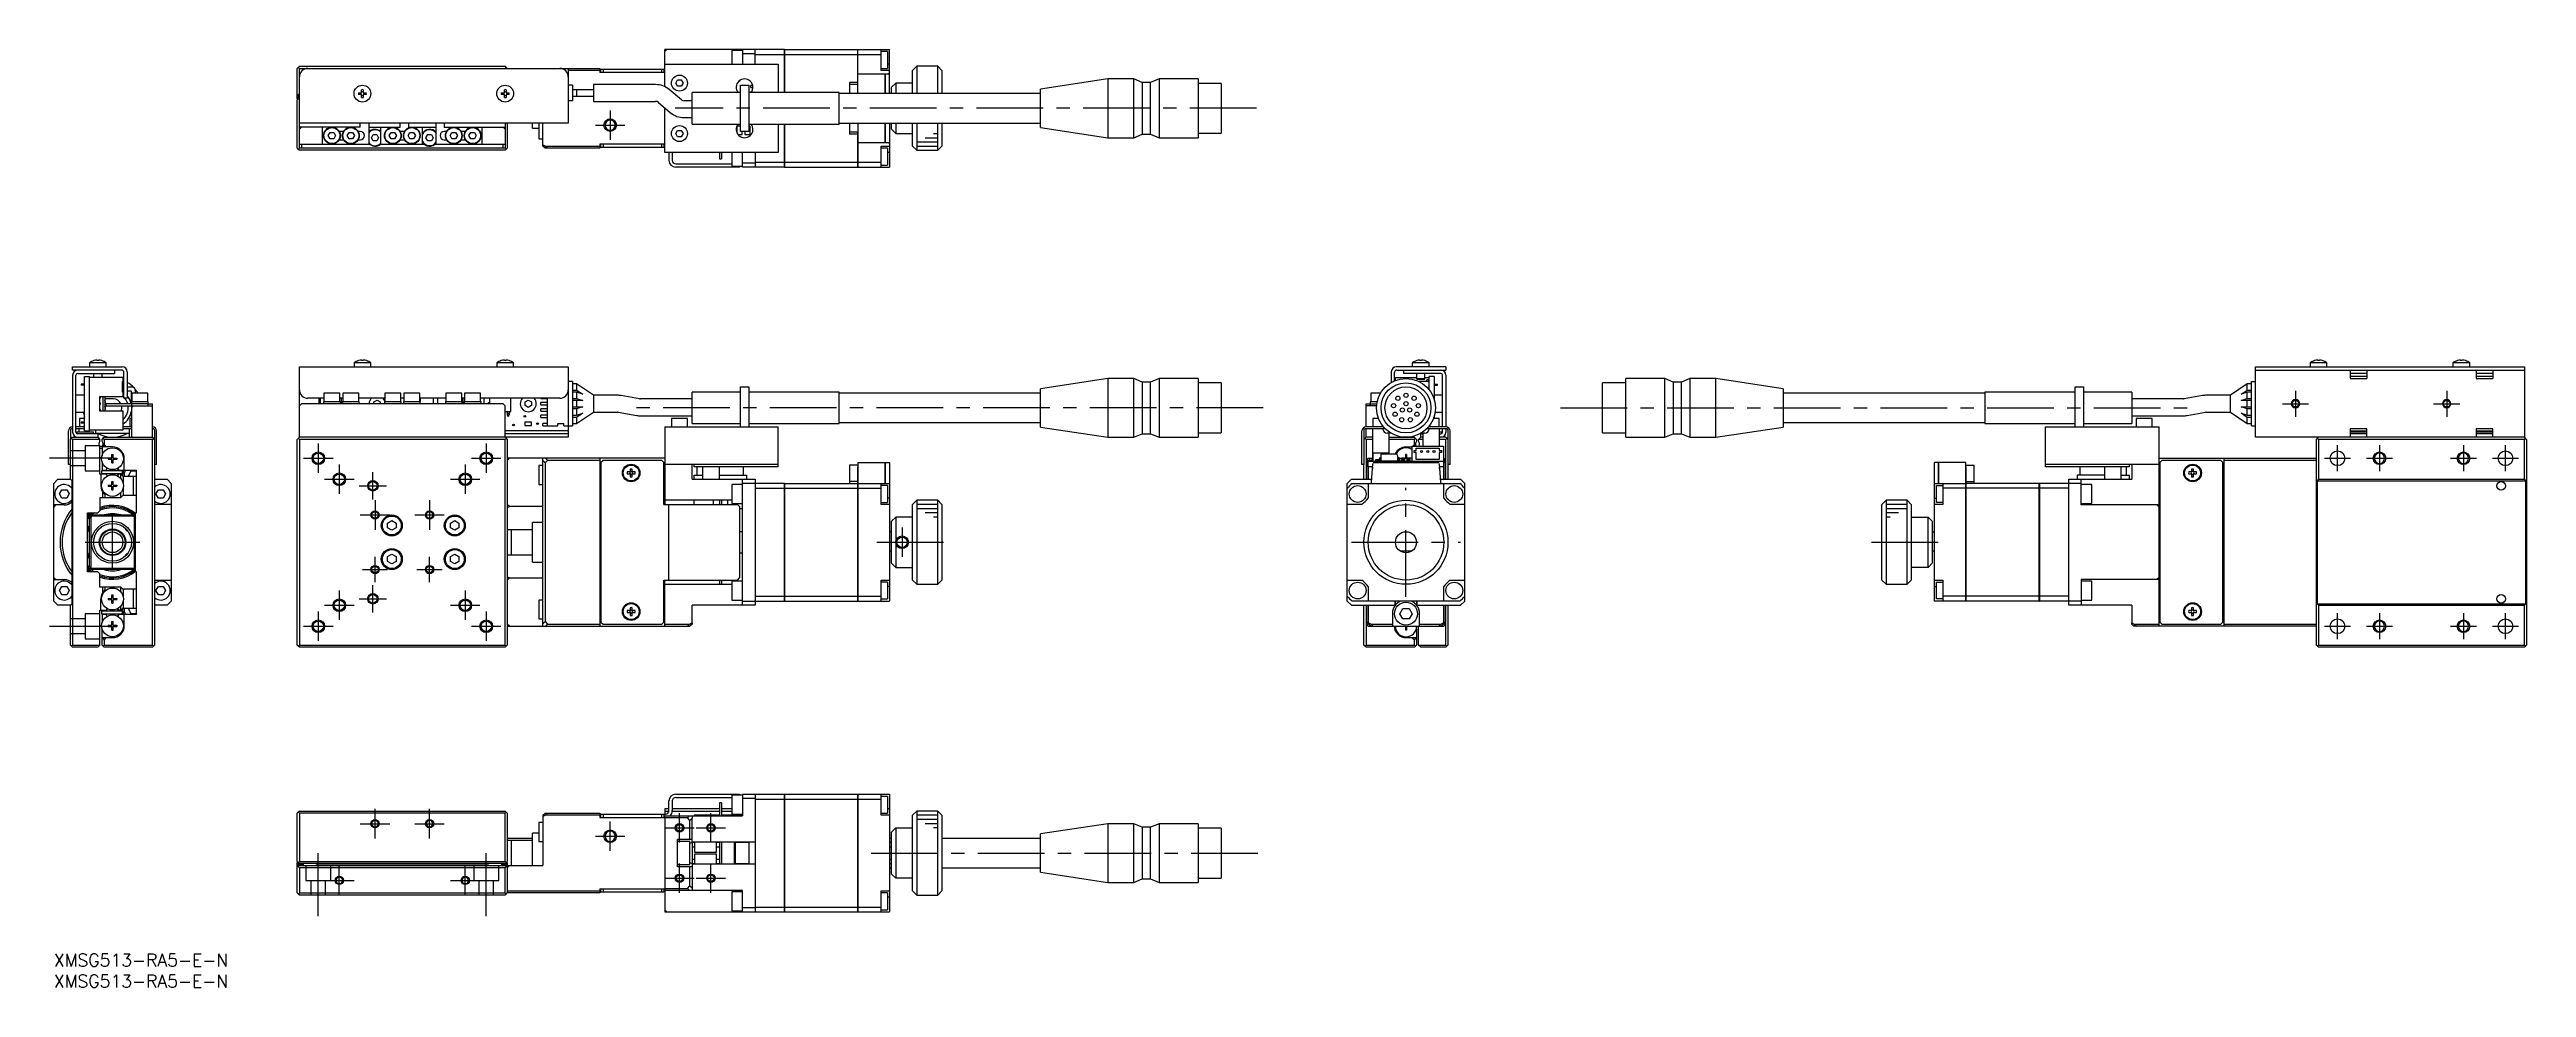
# Model space of a CAD drawing. Extents: x -1 to 589, y -8 to 215.
import ezdxf

# ---------------------------------------------------------------- set-up
doc = ezdxf.new("R2010")
doc.units = 0
doc.header["$LTSCALE"] = 0.5
doc.linetypes.add('CENTER', pattern=[50.8, 31.75, -6.35, 6.35, -6.35])
doc.linetypes.add('DASHED', pattern=[19.05, 12.7, -6.35])
for name, color, linetype in [('MSM_CENTER', 1, 'CENTER'), ('MSM_CONTINUOUS', 7, 'CONTINUOUS'), ('MSM_DASHED', 4, 'DASHED'), ('MSM_NARROW', 5, 'CONTINUOUS'), ('MSM_PART_NUMBER', 7, 'CONTINUOUS')]:
    doc.layers.add(name, color=color, linetype=linetype)
doc.styles.get("Standard").update_dxf_attribs({"font": 'txt.shx', "height": 1, "bigfont": 'bigfont.shx'})

# ---------------------------------------------------------------- blocks, each defined once
blk = doc.blocks.new('*U2')
at = {"layer": 'MSM_PART_NUMBER'}
blk.add_text('XMSG513-RA5-E-N', height=3, dxfattribs=at).set_placement((0, -3))
blk = doc.blocks.new('*U3')
at = {"layer": 'MSM_PART_NUMBER'}
blk.add_text('XMSG513-RA5-E-N', height=3, dxfattribs=at).set_placement((0, -8))

msp = doc.modelspace()

# ---------------------------------------------------------------- linework, layer by layer
at = {"layer": 'MSM_CENTER'}
for p, q in [((132.5, 200.83), (132.5, 193.83)), ((286.44, 201.33), (148, 201.33)), ((129, 197.33), (136, 197.33)), ((288, 130), (138, 130)), ((358.81, 130), (508.81, 130)), ((530.71, 131), (536.91, 131)), ((533.81, 134.1), (533.81, 127.9)), ((566.71, 131), (572.91, 131)), ((569.81, 134.1), (569.81, 127.9)), ((14, 118), (-1, 118)), ((59.5, 118), (66.5, 118)), ((63, 121.5), (63, 114.5)), ((99.5, 118), (106.5, 118)), ((103, 121.5), (103, 114.5)), ((540.71, 118), (546.91, 118)), ((543.81, 114.9), (543.81, 121.1)), ((550.71, 118), (556.91, 118)), ((553.81, 121.1), (553.81, 114.9)), ((570.71, 118), (576.91, 118)), ((573.81, 121.1), (573.81, 114.9)), ((580.71, 118), (586.91, 118)), ((583.81, 114.9), (583.81, 121.1)), ((64.5, 113), (71.5, 113)), ((68, 116.5), (68, 109.5)), ((76, 108.2), (76, 114.7)), ((94.5, 113), (101.5, 113)), ((98, 116.5), (98, 109.5)), ((72.75, 111.45), (79.25, 111.45)), ((76.5, 108), (76.5, 101)), ((89.5, 108), (89.5, 101)), ((322, 85), (322, 111)), ((14, 91.5), (14, 104.5)), ((73, 104.5), (80, 104.5)), ((86, 104.5), (93, 104.5)), ((202, 101.5), (202, 94.5)), ((7.5, 98), (20.5, 98)), ((76.5, 88.5), (76.5, 94.5)), ((89.5, 88.5), (89.5, 94.5)), ((196, 98), (214, 98)), ((309, 98), (335, 98)), ((432.81, 98), (450.81, 98)), ((73.5, 91.5), (79.5, 91.5)), ((86.5, 91.5), (92.5, 91.5)), ((64.5, 83), (71.5, 83)), ((68, 86.5), (68, 79.5)), ((72.75, 84.55), (79.25, 84.55)), ((76, 81.3), (76, 87.8)), ((94.5, 83), (101.5, 83)), ((98, 86.5), (98, 79.5)), ((-1, 78), (14, 78)), ((59.5, 78), (66.5, 78)), ((63, 81.5), (63, 74.5)), ((99.5, 78), (106.5, 78)), ((103, 81.5), (103, 74.5)), ((540.71, 78), (546.91, 78)), ((543.81, 74.9), (543.81, 81.1)), ((550.71, 78), (556.91, 78)), ((553.81, 81.1), (553.81, 74.9)), ((570.71, 78), (576.91, 78)), ((573.81, 81.1), (573.81, 74.9)), ((580.71, 78), (586.91, 78)), ((583.81, 74.9), (583.81, 81.1)), ((73, 31), (80, 31)), ((76.5, 27.5), (76.5, 34.5)), ((86, 31), (93, 31)), ((89.5, 27.5), (89.5, 34.5)), ((132.5, 24.5), (132.5, 31.5)), ((145.5, 30), (152.5, 30)), ((149, 26.5), (149, 33.5)), ((153, 30), (160, 30)), ((156.5, 26.5), (156.5, 33.5)), ((63, 9), (63, 24)), ((103, 9), (103, 24)), ((129, 28), (136, 28)), ((194.63, 24), (287.89, 24)), ((68, 14), (68, 21)), ((98, 14), (98, 21)), ((145.5, 18), (152.5, 18)), ((149, 14.5), (149, 21.5)), ((153, 18), (160, 18)), ((156.5, 14.5), (156.5, 21.5)), ((64.5, 17.5), (71.5, 17.5)), ((94.5, 17.5), (101.5, 17.5))]:
    msp.add_line(p, q, dxfattribs=at)
at = {"layer": 'MSM_CONTINUOUS'}
for p, q in [((145.5, 206.48), (145.5, 215.33)), ((145.5, 214.83), (146, 215.33)), ((173.99, 215.33), (145.5, 215.33)), ((161.5, 215.08), (161.5, 211.83)), ((164, 215.08), (161.5, 215.08)), ((164, 215.33), (164, 211.83)), ((167, 214.33), (164, 214.33)), ((167, 211.83), (167, 215.33)), ((167, 214.17), (173.99, 214.17)), ((173.99, 205.08), (173.99, 215.33)), ((174, 215.32), (173.99, 215.32)), ((174, 214.17), (173.99, 214.17)), ((174, 215.33), (191.49, 215.33)), ((174, 215.33), (174, 205.08)), ((174, 214.17), (191.49, 214.17)), ((191.49, 206.98), (191.49, 215.33)), ((191.5, 215.32), (191.49, 215.32)), ((191.5, 214.17), (191.49, 214.17)), ((191.5, 204.83), (191.5, 215.33)), ((191.5, 215.33), (199, 215.33)), ((191.5, 214.17), (197, 214.17)), ((197, 210.33), (197, 215.33)), ((198.5, 214.83), (197, 214.83)), ((198.5, 214.83), (198.5, 210.83)), ((199, 204.83), (199, 215.33)), ((58.5, 211.33), (58, 210.83)), ((58, 203.63), (58, 210.83)), ((58.25, 211.08), (58.5, 210.83)), ((58.5, 211.33), (107.5, 211.33)), ((58.5, 191.83), (58.5, 210.83)), ((58.5, 210.83), (130, 210.83)), ((108, 210.83), (107.5, 211.33)), ((107.5, 210.83), (107.75, 211.08)), ((122.5, 210.83), (122.5, 197.83)), ((130, 210.33), (122.5, 210.33)), ((123.5, 206.83), (122.5, 206.83)), ((123.5, 206.83), (123.5, 203.13)), ((128.5, 206.98), (128.5, 202.98)), ((143.33, 206.98), (128.5, 206.98)), ((130, 210.83), (130, 209.83)), ((145.5, 209.83), (130, 209.83)), ((130.3, 209.83), (130.3, 210.63)), ((130.3, 210.63), (145.3, 210.63)), ((130.8, 210.63), (130.8, 209.83)), ((144.8, 209.83), (144.8, 210.63)), ((145.3, 210.63), (145.3, 209.83)), ((145.5, 211.83), (172.5, 211.83)), ((148.13, 207.33), (148.57, 208.08)), ((148.57, 206.58), (148.13, 207.33)), ((148.57, 208.08), (149.43, 208.08)), ((149.43, 206.58), (148.57, 206.58)), ((149.43, 208.08), (149.87, 207.33)), ((149.87, 207.33), (149.43, 206.58)), ((163.5, 206.83), (165.5, 206.83)), ((163.5, 195.83), (163.5, 206.83)), ((165.5, 206.83), (165.5, 195.83)), ((166, 206.25), (166, 206.75)), ((166.45, 206.75), (166, 206.75)), ((172.5, 211.83), (172.5, 205.08)), ((189.5, 207.48), (189.5, 204.83)), ((191.49, 207.48), (189.5, 207.48)), ((191.5, 206.98), (189.5, 206.98)), ((191.5, 209.58), (197.99, 209.58)), ((197, 210.83), (198.5, 210.83)), ((199, 210.33), (197, 210.33)), ((197.99, 204.83), (197.99, 209.58)), ((198, 209.57), (197.99, 209.57)), ((198, 209.58), (198, 204.83)), ((198, 209.58), (198.8, 209.58)), ((199, 211.83), (198.5, 211.83)), ((198.8, 209.56), (198.8, 209.58)), ((199, 209.56), (198.8, 209.56)), ((199.5, 206.33), (200.5, 207.33)), ((200.5, 207.33), (200.5, 204.83)), ((204.5, 207.33), (200.5, 207.33)), ((205.5, 211.33), (204.5, 210.33)), ((204.5, 204.83), (204.5, 210.33)), ((205.5, 211.33), (205.5, 204.83)), ((210.5, 211.33), (205.5, 211.33)), ((210.5, 204.83), (210.5, 211.33)), ((211.5, 210.33), (210.5, 211.33)), ((211.5, 210.33), (211.5, 204.83)), ((251, 208.33), (235, 205.9)), ((251, 208.33), (251, 194.33)), ((257.2, 208.33), (251, 208.33)), ((257.2, 194.33), (257.2, 208.33)), ((259.2, 207.48), (257.2, 208.33)), ((259.2, 207.48), (259.2, 195.18)), ((261.2, 207.48), (259.2, 207.48)), ((263.2, 208.33), (261.2, 207.48)), ((261.2, 195.18), (261.2, 207.48)), ((263.2, 208.33), (263.2, 194.33)), ((272.5, 208.33), (263.2, 208.33)), ((272.5, 208.33), (272.5, 194.33)), ((278, 207.28), (272.5, 207.28)), ((278, 207.28), (278, 195.38)), ((58.5, 204.83), (58, 204.33)), ((58.5, 204.33), (58, 204.33)), ((58, 204.13), (58.5, 204.13)), ((58.5, 203.83), (58, 203.33)), ((58.1, 203.53), (58, 203.63)), ((58, 191.83), (58, 203.33)), ((58.1, 203.43), (58.1, 203.63)), ((58.5, 203.33), (58.25, 203.58)), ((58.5, 203.93), (58.4, 203.93)), ((72.57, 205.03), (73.3, 205.03)), ((73.3, 204.63), (72.57, 204.63)), ((73.3, 205.03), (73.3, 205.76)), ((73.3, 203.9), (73.3, 204.63)), ((73.7, 205.76), (73.7, 205.03)), ((73.7, 205.03), (74.43, 205.03)), ((73.7, 204.63), (73.7, 203.9)), ((74.43, 204.63), (73.7, 204.63)), ((106.57, 205.03), (107.3, 205.03)), ((107.3, 204.63), (106.57, 204.63)), ((107.3, 205.03), (107.3, 205.76)), ((107.3, 203.9), (107.3, 204.63)), ((107.7, 205.76), (107.7, 205.03)), ((107.7, 205.03), (108.43, 205.03)), ((107.7, 204.63), (107.7, 203.9)), ((108.43, 204.63), (107.7, 204.63)), ((123.5, 203.13), (122.5, 203.13)), ((128.5, 205.73), (123.5, 205.73)), ((123.5, 204.23), (128.5, 204.23)), ((124.5, 205.73), (124.5, 204.23)), ((128.5, 202.98), (143.33, 202.98)), ((143.97, 202.74), (146.9, 200.29)), ((145.5, 190.83), (145.5, 201.46)), ((149.47, 203.35), (146.55, 205.81)), ((152, 203.12), (150.11, 203.12)), ((152, 197.58), (152, 205.08)), ((163.5, 205.08), (152, 205.08)), ((187, 205.08), (165.5, 205.08)), ((166, 206.25), (166.5, 206.25)), ((166, 205.08), (166, 205.25)), ((166.19, 205.25), (166, 205.25)), ((187, 197.58), (187, 205.08)), ((235, 204.83), (187, 204.83)), ((199.5, 204.83), (199.5, 206.33)), ((235, 196.76), (235, 205.9)), ((122.5, 197.83), (58.5, 197.83)), ((73, 196.83), (58.5, 196.83)), ((58.5, 196.33), (59, 196.83)), ((64, 192.83), (64, 196.83)), ((65.38, 194.83), (65.82, 195.58)), ((65.82, 194.08), (65.38, 194.83)), ((65.82, 195.58), (66.68, 195.58)), ((66.68, 195.58), (67.12, 194.83)), ((67.12, 194.83), (66.68, 194.08)), ((69.02, 195.83), (67.98, 195.83)), ((69.88, 194.83), (70.32, 195.58)), ((70.32, 194.08), (69.88, 194.83)), ((70.32, 195.58), (71.18, 195.58)), ((71.18, 195.58), (71.62, 194.83)), ((71.62, 194.83), (71.18, 194.08)), ((73, 195.83), (72.48, 195.83)), ((73, 196.83), (73, 197.83)), ((75, 197.83), (75, 192.83)), ((75, 196.83), (82.5, 196.83)), ((75.63, 194.33), (76.07, 195.08)), ((76.07, 195.08), (76.93, 195.08)), ((76.93, 195.08), (77.37, 194.33)), ((77.8, 196.83), (77.8, 192.83)), ((79.88, 194.83), (80.32, 195.58)), ((80.32, 194.08), (79.88, 194.83)), ((80.32, 195.58), (81.18, 195.58)), ((81.18, 195.58), (81.62, 194.83)), ((81.62, 194.83), (81.18, 194.08)), ((83.52, 195.83), (82.48, 195.83)), ((82.5, 196.83), (82.5, 197.83)), ((84.38, 194.83), (84.82, 195.58)), ((84.82, 194.08), (84.38, 194.83)), ((84.5, 197.83), (84.5, 196.83)), ((84.5, 196.83), (91, 196.83)), ((84.82, 195.58), (85.68, 195.58)), ((85.68, 195.58), (86.12, 194.83)), ((86.12, 194.83), (85.68, 194.08)), ((87.8, 192.83), (87.8, 196.83)), ((88.63, 194.33), (89.07, 195.08)), ((89.07, 195.08), (89.93, 195.08)), ((89.93, 195.08), (90.37, 194.33)), ((91, 197.83), (91, 192.83)), ((93, 197.83), (93, 196.83)), ((93, 196.83), (107.5, 196.83)), ((93.52, 195.83), (93, 195.83)), ((94.38, 194.83), (94.82, 195.58)), ((94.82, 194.08), (94.38, 194.83)), ((94.82, 195.58), (95.68, 195.58)), ((95.68, 195.58), (96.12, 194.83)), ((96.12, 194.83), (95.68, 194.08)), ((98.02, 195.83), (96.98, 195.83)), ((98.88, 194.83), (99.32, 195.58)), ((99.32, 194.08), (98.88, 194.83)), ((99.32, 195.58), (100.18, 195.58)), ((100.18, 195.58), (100.62, 194.83)), ((100.62, 194.83), (100.18, 194.08)), ((102, 192.83), (102, 196.83)), ((107, 196.83), (107.5, 196.33)), ((107.5, 197.83), (107.5, 191.83)), ((108, 197.83), (108, 191.83)), ((114, 196.58), (114, 197.83)), ((114, 196.58), (115.5, 196.58)), ((115.5, 197.83), (115.5, 194.08)), ((116.5, 192.33), (116.5, 197.83)), ((148.13, 195.33), (148.57, 196.08)), ((148.57, 194.58), (148.13, 195.33)), ((148.57, 196.08), (149.43, 196.08)), ((149.43, 196.08), (149.87, 195.33)), ((149.87, 195.33), (149.43, 194.58)), ((150.11, 199.12), (152, 199.12)), ((152, 197.58), (163.5, 197.58)), ((163.5, 197.1), (162.67, 197.1)), ((162.67, 197.1), (162.67, 195.53)), ((162.92, 195.1), (163.92, 195.1)), ((165.5, 195.83), (163.5, 195.83)), ((163.92, 195.1), (163.92, 195.83)), ((164.57, 195.83), (164.57, 195.1)), ((164.57, 195.1), (165.82, 195.1)), ((165.5, 197.58), (187, 197.58)), ((165.82, 197.1), (165.5, 197.1)), ((165.82, 195.1), (165.82, 197.1)), ((172.5, 197.58), (172.5, 190.83)), ((173.99, 187.33), (173.99, 197.58)), ((174, 197.58), (174, 187.33)), ((187, 197.83), (235, 197.83)), ((189.5, 197.83), (189.5, 195.17)), ((191.5, 195.67), (189.5, 195.67)), ((191.49, 195.17), (189.5, 195.17)), ((191.49, 187.33), (191.49, 195.67)), ((191.5, 197.83), (191.5, 187.33)), ((197.99, 193.08), (197.99, 197.83)), ((198, 197.83), (198, 193.08)), ((199, 197.83), (199, 187.33)), ((199.5, 196.33), (199.5, 197.83)), ((200.5, 195.33), (199.5, 196.33)), ((200.5, 197.83), (200.5, 195.33)), ((200.5, 195.33), (204.5, 195.33)), ((204.5, 192.33), (204.5, 197.83)), ((205.5, 197.83), (205.5, 191.33)), ((210.5, 191.33), (210.5, 197.83)), ((211.5, 197.83), (211.5, 192.33)), ((235, 196.76), (251, 194.33)), ((257.2, 194.33), (259.2, 195.18)), ((259.2, 195.18), (261.2, 195.18)), ((261.2, 195.18), (263.2, 194.33)), ((272.5, 195.38), (278, 195.38)), ((58, 191.83), (58.5, 191.33)), ((58.25, 191.58), (58.5, 191.83)), ((58.5, 192.83), (75.18, 192.83)), ((107.5, 191.83), (58.5, 191.83)), ((107.5, 191.33), (58.5, 191.33)), ((59, 192.83), (59, 191.83)), ((66.68, 194.08), (65.82, 194.08)), ((67.98, 193.83), (69.02, 193.83)), ((71.18, 194.08), (70.32, 194.08)), ((72.48, 193.83), (73, 193.83)), ((76.07, 193.58), (75.63, 194.33)), ((76.93, 193.58), (76.07, 193.58)), ((77.37, 194.33), (76.93, 193.58)), ((77.8, 192.83), (88.18, 192.83)), ((81.18, 194.08), (80.32, 194.08)), ((82.48, 193.83), (83.52, 193.83)), ((85.68, 194.08), (84.82, 194.08)), ((89.07, 193.58), (88.63, 194.33)), ((89.93, 193.58), (89.07, 193.58)), ((90.37, 194.33), (89.93, 193.58)), ((90.82, 192.83), (107.5, 192.83)), ((93, 193.83), (93.52, 193.83)), ((95.68, 194.08), (94.82, 194.08)), ((96.98, 193.83), (98.02, 193.83)), ((100.18, 194.08), (99.32, 194.08)), ((107, 191.83), (107, 192.83)), ((107.5, 191.83), (107.75, 191.58)), ((107.5, 191.33), (108, 191.83)), ((115.5, 194.08), (116.5, 194.08)), ((116.5, 192.63), (117.11, 192.33)), ((117, 191.83), (116.5, 192.33)), ((130, 191.83), (117, 191.83)), ((117.11, 192.33), (130, 192.33)), ((117.11, 192.33), (117.61, 191.83)), ((145.5, 192.83), (130, 192.83)), ((130, 192.83), (130, 191.83)), ((130.3, 192.03), (130.3, 192.83)), ((145.5, 192.03), (130.3, 192.03)), ((130.8, 192.83), (130.8, 192.03)), ((144.8, 192.03), (144.8, 192.83)), ((145.3, 192.83), (145.3, 192.03)), ((172.5, 190.83), (145.5, 190.83)), ((146.5, 190.83), (146.5, 188.93)), ((147.3, 190.83), (147.3, 188.93)), ((149.43, 194.58), (148.57, 194.58)), ((158.5, 190.83), (158.5, 189.33)), ((158.5, 189.33), (159, 189.33)), ((159, 190.83), (159, 189.33)), ((161.5, 190.83), (161.5, 187.58)), ((164, 187.33), (164, 190.83)), ((167, 190.83), (167, 187.33)), ((197.99, 193.08), (191.5, 193.08)), ((197, 192.33), (199, 192.33)), ((197, 187.33), (197, 192.33)), ((198.5, 191.83), (197, 191.83)), ((198, 193.09), (197.99, 193.09)), ((198.8, 193.08), (198, 193.08)), ((198.5, 191.83), (198.5, 187.83)), ((199, 190.83), (198.5, 190.83)), ((198.8, 193.1), (199, 193.1)), ((198.8, 193.08), (198.8, 193.1)), ((204.5, 192.33), (205.5, 191.33)), ((205.5, 191.33), (210.5, 191.33)), ((210.5, 191.33), (211.5, 192.33)), ((251, 194.33), (257.2, 194.33)), ((263.2, 194.33), (272.5, 194.33)), ((148.1, 188.13), (161.5, 188.13)), ((163.3, 187.33), (148.1, 187.33)), ((161.5, 187.58), (164, 187.58)), ((162.8, 187.33), (162.8, 187.58)), ((163.3, 187.58), (163.3, 187.33)), ((164, 188.33), (167, 188.33)), ((173.99, 187.33), (164, 187.33)), ((167, 188.48), (173.99, 188.48)), ((174, 188.49), (173.99, 188.49)), ((174, 187.34), (173.99, 187.34)), ((174, 188.48), (191.49, 188.48)), ((174, 187.33), (191.49, 187.33)), ((191.5, 188.49), (191.49, 188.49)), ((191.5, 187.34), (191.49, 187.34)), ((191.5, 188.48), (197, 188.48)), ((191.5, 187.33), (199, 187.33)), ((197, 187.83), (198.5, 187.83)), ((4.5, 139), (4.5, 139.8)), ((4.5, 139.8), (16.3, 139.8)), ((16.2, 139), (4.5, 139)), ((4.5, 137.8), (4.5, 124.2)), ((5.3, 124.2), (5.3, 137.8)), ((5.7, 138.2), (14.5, 138.2)), ((7.3, 137.5), (8.5, 137.5)), ((7.3, 124.5), (7.3, 137.5)), ((12.5, 140.7), (8.5, 140.7)), ((8.5, 140.7), (8.5, 139.8)), ((8.5, 124.5), (8.5, 137.5)), ((16.5, 137.25), (8.5, 137.25)), ((9.5, 138.2), (9.5, 137.25)), ((9.57, 141.26), (9.55, 141.26)), ((10.3, 141.26), (10.3, 141.39)), ((10.7, 141.26), (10.3, 141.26)), ((10.7, 141.39), (10.7, 141.26)), ((11.45, 141.26), (11.43, 141.26)), ((11.5, 137.25), (11.5, 138.2)), ((12.5, 139.8), (12.5, 140.7)), ((14.5, 139), (14.5, 138.2)), ((16.4, 133.75), (16.4, 136.25)), ((16.5, 136.25), (16.4, 136.25)), ((16.5, 136.25), (16.5, 137.25)), ((16.7, 132.3), (16.7, 138.5)), ((17.5, 138.6), (17.5, 132.3)), ((58.5, 123), (58.5, 139.8)), ((58.5, 139.8), (122.5, 139.8)), ((75.5, 140.7), (71.5, 140.7)), ((71.5, 140.7), (71.5, 139.8)), ((72.57, 141.26), (72.55, 141.26)), ((73.3, 141.26), (73.3, 141.39)), ((73.7, 141.26), (73.3, 141.26)), ((73.7, 141.39), (73.7, 141.26)), ((74.45, 141.26), (74.43, 141.26)), ((75.5, 139.8), (75.5, 140.7)), ((109.5, 140.7), (105.5, 140.7)), ((105.5, 140.7), (105.5, 139.8)), ((106.57, 141.26), (106.55, 141.26)), ((107.3, 141.26), (107.3, 141.39)), ((107.7, 141.26), (107.3, 141.26)), ((107.7, 141.39), (107.7, 141.26)), ((108.45, 141.26), (108.43, 141.26)), ((109.5, 139.8), (109.5, 140.7)), ((122.5, 139.8), (122.5, 123)), ((123.5, 136.25), (122.5, 136.25)), ((123.5, 136.25), (123.5, 125.75)), ((124.5, 135.75), (123.5, 135.75)), ((124.5, 135.75), (124.5, 134.25)), ((128.5, 133), (124.5, 135.75)), ((251, 137), (235, 134.57)), ((251, 137), (251, 123)), ((257.2, 137), (251, 137)), ((257.2, 123), (257.2, 137)), ((259.2, 136.15), (257.2, 137)), ((259.2, 136.15), (259.2, 123.85)), ((261.2, 136.15), (259.2, 136.15)), ((263.2, 137), (261.2, 136.15)), ((261.2, 123.85), (261.2, 136.15)), ((263.2, 137), (263.2, 123)), ((272.5, 137), (263.2, 137)), ((272.5, 137), (272.5, 123)), ((278, 135.95), (272.5, 135.95)), ((278, 135.95), (278, 124.05)), ((318.5, 138.6), (318.5, 136.06)), ((319.3, 136.46), (319.3, 138.5)), ((319.5, 137.25), (324.5, 137.25)), ((319.5, 136.54), (319.5, 137.25)), ((331.5, 139.8), (319.7, 139.8)), ((319.8, 139), (331.5, 139)), ((321.5, 138.2), (321.5, 139)), ((330.3, 138.2), (321.5, 138.2)), ((327.5, 140.7), (323.5, 140.7)), ((323.5, 140.7), (323.5, 139.8)), ((324.5, 138.2), (324.5, 137)), ((324.5, 137), (326.5, 137)), ((324.5, 137), (324.7, 136.8)), ((324.57, 141.26), (324.55, 141.26)), ((326.3, 136.8), (324.7, 136.8)), ((327.5, 136.25), (325.15, 136.25)), ((325.3, 141.26), (325.3, 141.39)), ((325.7, 141.26), (325.3, 141.26)), ((325.7, 141.39), (325.7, 141.26)), ((326.3, 136.8), (326.5, 137)), ((326.45, 141.26), (326.43, 141.26)), ((326.5, 137), (326.5, 138.2)), ((326.5, 137.25), (327.5, 137.25)), ((327.5, 136.7), (326.95, 136.7)), ((326.95, 136.25), (326.95, 136.7)), ((327.5, 139.8), (327.5, 140.7)), ((327.5, 134.33), (327.5, 137.5)), ((328.7, 137.5), (327.5, 137.5)), ((328.7, 137.5), (328.7, 132.03)), ((330.7, 125.5), (330.7, 137.8)), ((331.5, 139.8), (331.5, 139)), ((331.5, 137.8), (331.5, 125.5)), ((368.81, 124.05), (368.81, 135.95)), ((374.31, 135.95), (368.81, 135.95)), ((374.31, 123), (374.31, 137)), ((383.61, 137), (374.31, 137)), ((383.61, 123), (383.61, 137)), ((385.61, 136.15), (383.61, 137)), ((385.61, 136.15), (385.61, 123.85)), ((387.61, 136.15), (385.61, 136.15)), ((389.61, 137), (387.61, 136.15)), ((387.61, 123.85), (387.61, 136.15)), ((389.61, 137), (389.61, 123)), ((395.81, 137), (389.61, 137)), ((395.81, 123), (395.81, 137)), ((411.81, 134.57), (395.81, 137)), ((522.31, 135.75), (518.31, 133)), ((522.31, 134.25), (522.31, 135.75)), ((523.31, 135.75), (522.31, 135.75)), ((523.31, 136.25), (524.31, 136.25)), ((523.31, 125.75), (523.31, 136.25)), ((524.31, 139.8), (588.31, 139.8)), ((524.31, 123), (524.31, 139.8)), ((524.31, 139), (588.31, 139)), ((541.31, 140.7), (537.31, 140.7)), ((537.31, 140.7), (537.31, 139.8)), ((538.38, 141.26), (538.36, 141.26)), ((539.11, 141.26), (539.11, 141.39)), ((539.51, 141.26), (539.11, 141.26)), ((539.51, 141.39), (539.51, 141.26)), ((540.26, 141.26), (540.24, 141.26)), ((541.31, 139.8), (541.31, 140.7)), ((546.81, 139), (546.81, 137)), ((550.81, 138.2), (546.81, 138.2)), ((550.81, 137.5), (546.81, 137.5)), ((546.81, 137), (550.81, 137)), ((550.81, 139), (550.81, 137)), ((575.31, 140.7), (571.31, 140.7)), ((571.31, 140.7), (571.31, 139.8)), ((572.38, 141.26), (572.36, 141.26)), ((573.11, 141.26), (573.11, 141.39)), ((573.51, 141.26), (573.11, 141.26)), ((573.51, 141.39), (573.51, 141.26)), ((574.26, 141.26), (574.24, 141.26)), ((575.31, 139.8), (575.31, 140.7)), ((576.81, 139), (576.81, 137)), ((580.81, 138.2), (576.81, 138.2)), ((580.81, 137.5), (576.81, 137.5)), ((576.81, 137), (580.81, 137)), ((580.81, 139), (580.81, 137)), ((588.31, 139.8), (588.31, 123)), ((7.3, 133), (5.3, 133)), ((6.5, 135.62), (6.5, 135.38)), ((7.3, 135.62), (6.5, 135.62)), ((7.3, 135.38), (6.5, 135.38)), ((11, 132.75), (16.5, 132.75)), ((11, 129.25), (11, 132.75)), ((11.7, 132.75), (11.7, 129.25)), ((12.2, 132.75), (12.2, 129.25)), ((14.21, 132.13), (12.2, 132.13)), ((12.35, 130.13), (12.35, 131)), ((12.5, 130.5), (12.5, 131)), ((22.5, 131), (12.5, 131)), ((12.5, 130.5), (23.5, 130.5)), ((16.4, 135.45), (16.5, 135.45)), ((16.4, 135.07), (16.5, 135.07)), ((16.4, 134.92), (16.5, 134.92)), ((16.4, 134.55), (16.5, 134.55)), ((16.7, 134), (16.4, 134)), ((16.5, 133.75), (16.4, 133.75)), ((16.5, 134.55), (16.5, 135.45)), ((16.5, 135), (16.7, 135)), ((16.5, 132.75), (16.5, 133.75)), ((17.5, 132.3), (16.7, 132.3)), ((17.5, 135), (18.5, 135)), ((18.5, 134), (17.5, 134)), ((18.5, 131.5), (18.5, 134)), ((18.5, 131.5), (18.5, 123)), ((18.5, 131.5), (22.5, 131.5)), ((18.5, 130), (19, 130.5)), ((22.4, 133.5), (18.6, 133.5)), ((18.6, 133.5), (18.6, 131.5)), ((19.5, 133.5), (19.5, 134)), ((22.4, 131.5), (22.4, 133.5)), ((22.5, 130.5), (22.5, 131.5)), ((22.5, 131), (23.5, 131)), ((23.5, 123), (23.5, 131)), ((59, 131), (58.5, 130.5)), ((107, 131), (59, 131)), ((64.35, 132.3), (60.5, 132.3)), ((63.2, 131), (63.2, 132.3)), ((63.5, 131), (63.5, 132.3)), ((64.25, 131.5), (68.25, 131.5)), ((64.25, 131.5), (64.25, 131)), ((68.15, 133.5), (64.35, 133.5)), ((64.35, 133.5), (64.35, 131.5)), ((68.15, 131.5), (68.15, 133.5)), ((68.85, 132.3), (68.15, 132.3)), ((68.25, 131), (68.25, 131.5)), ((68.5, 131), (68.5, 132.3)), ((68.75, 131.5), (72.75, 131.5)), ((68.75, 131.5), (68.75, 131)), ((72.65, 133.5), (68.85, 133.5)), ((68.85, 133.5), (68.85, 131.5)), ((72.65, 131.5), (72.65, 133.5)), ((78.85, 132.3), (72.65, 132.3)), ((72.67, 131.5), (72.67, 132.3)), ((72.75, 131), (72.75, 131.5)), ((76.25, 131.43), (77, 131.87)), ((76.25, 131), (76.25, 131.43)), ((77, 131.87), (77.75, 131.43)), ((77.75, 131.43), (77.75, 131)), ((78.75, 131.5), (82.75, 131.5)), ((78.75, 131.5), (78.75, 131)), ((82.65, 133.5), (78.85, 133.5)), ((78.85, 133.5), (78.85, 131.5)), ((82.65, 131.5), (82.65, 133.5)), ((83.35, 132.3), (82.65, 132.3)), ((82.75, 131), (82.75, 131.5)), ((83.25, 131.5), (87.25, 131.5)), ((83.25, 131.5), (83.25, 131)), ((87.15, 133.5), (83.35, 133.5)), ((83.35, 133.5), (83.35, 131.5)), ((87.15, 131.5), (87.15, 133.5)), ((93.35, 132.3), (87.15, 132.3)), ((87.25, 132.3), (87.25, 131.5)), ((87.25, 131), (87.25, 131.5)), ((90.45, 131), (90.45, 132.3)), ((91.37, 132.3), (91.37, 131)), ((93.25, 131.5), (97.25, 131.5)), ((93.25, 131.5), (93.25, 131)), ((97.15, 133.5), (93.35, 133.5)), ((93.35, 133.5), (93.35, 131.5)), ((97.15, 131.5), (97.15, 133.5)), ((97.85, 132.3), (97.15, 132.3)), ((97.25, 131), (97.25, 131.5)), ((97.5, 131), (97.5, 132.3)), ((97.75, 131.5), (101.75, 131.5)), ((97.75, 131.5), (97.75, 131)), ((101.65, 133.5), (97.85, 133.5)), ((97.85, 133.5), (97.85, 131.5)), ((101.65, 131.5), (101.65, 133.5)), ((120.5, 132.3), (101.65, 132.3)), ((101.75, 131), (101.75, 131.5)), ((102.5, 131), (102.5, 132.3)), ((103.86, 131), (103.86, 132.3)), ((107.5, 130.5), (107, 131)), ((107.5, 123), (107.5, 130.5)), ((108.76, 132.3), (108.76, 129.15)), ((112.25, 131.43), (113, 131.87)), ((112.25, 130.57), (112.25, 131.43)), ((113, 130.13), (112.25, 130.57)), ((113, 131.87), (113.75, 131.43)), ((113.75, 130.57), (113, 130.13)), ((113.75, 131.43), (113.75, 130.57)), ((116, 132.25), (116, 132.3)), ((116, 132.25), (117.5, 132.25)), ((116, 130.75), (116, 131.25)), ((117.5, 131.25), (116, 131.25)), ((116, 130.75), (117.5, 130.75)), ((117.5, 132.3), (117.5, 125.75)), ((123.5, 134.25), (124.5, 134.25)), ((124.5, 133.75), (123.5, 133.75)), ((123.5, 132.25), (124.5, 132.25)), ((125.95, 131.75), (123.5, 131.75)), ((123.5, 130.25), (125.95, 130.25)), ((124.5, 134.25), (125.95, 133.25)), ((124.5, 133.75), (124.5, 132.25)), ((125.95, 133.25), (124.5, 133.75)), ((124.5, 132.25), (125.95, 131.75)), ((124.5, 131.75), (124.5, 130.25)), ((125.95, 130.25), (124.5, 129.75)), ((128.5, 133), (128.5, 129)), ((134.24, 133), (128.5, 133)), ((139.51, 132.15), (135.11, 132.92)), ((152, 132.13), (139.69, 132.13)), ((152, 126.25), (152, 133.75)), ((163.5, 133.75), (152, 133.75)), ((163.5, 125.5), (163.5, 135)), ((163.5, 135), (165.5, 135)), ((165.5, 135), (165.5, 125.5)), ((187, 133.75), (165.5, 133.75)), ((187, 126.25), (187, 133.75)), ((235, 133.5), (187, 133.5)), ((235, 125.43), (235, 134.57)), ((312.5, 125.5), (312.5, 131)), ((312.5, 131), (315.07, 131)), ((315.02, 130.5), (312.5, 130.5)), ((313.5, 131.5), (313.5, 130.5)), ((313.5, 131.5), (315.16, 131.5)), ((315.94, 133.5), (313.6, 133.5)), ((313.6, 133.5), (313.6, 131.5)), ((328.7, 135.62), (329.5, 135.62)), ((328.7, 135.38), (329.5, 135.38)), ((330.7, 133), (328.7, 133)), ((329.5, 135.38), (329.5, 135.62)), ((411.81, 134.57), (411.81, 125.43)), ((459.81, 133.5), (411.81, 133.5)), ((459.81, 133.75), (459.81, 126.25)), ((481.31, 133.75), (459.81, 133.75)), ((481.31, 125.5), (481.31, 135)), ((481.31, 135), (483.31, 135)), ((483.31, 135), (483.31, 125.5)), ((494.81, 133.75), (483.31, 133.75)), ((494.81, 133.75), (494.81, 126.25)), ((507.12, 132.13), (494.81, 132.13)), ((511.7, 132.92), (507.3, 132.15)), ((518.31, 133), (512.57, 133)), ((518.31, 129), (518.31, 133)), ((520.85, 133.25), (522.31, 134.25)), ((522.31, 133.75), (520.85, 133.25)), ((520.85, 131.75), (522.31, 132.25)), ((523.31, 131.75), (520.85, 131.75)), ((520.85, 130.25), (523.31, 130.25)), ((522.31, 129.75), (520.85, 130.25)), ((522.31, 134.25), (523.31, 134.25)), ((522.31, 132.25), (522.31, 133.75)), ((523.31, 133.75), (522.31, 133.75)), ((522.31, 132.25), (523.31, 132.25)), ((522.31, 130.25), (522.31, 131.75)), ((3.5, 116.5), (3.5, 124.5)), ((4, 124.8), (4, 122.5)), ((4.5, 125), (4.2, 125)), ((5.3, 129), (7.3, 129)), ((7.3, 125.5), (5.3, 125.5)), ((7.3, 125), (5.3, 125)), ((5.5, 124.3), (9.5, 124.3)), ((5.5, 124.3), (5.5, 123.85)), ((6, 125), (6, 124.3)), ((7.3, 127.5), (6.1, 127.5)), ((6.1, 127.5), (6.1, 125.5)), ((6.5, 126.62), (6.5, 126.38)), ((7.3, 126.62), (6.5, 126.62)), ((7.3, 126.38), (6.5, 126.38)), ((7.3, 124.5), (8.5, 124.5)), ((8.5, 124.75), (16.5, 124.75)), ((9.5, 123.8), (9.5, 124.3)), ((10, 123.8), (10, 124.75)), ((10, 124), (18, 124)), ((16.5, 129.25), (11, 129.25)), ((16.5, 124.75), (16.5, 129.25)), ((18.5, 125.5), (16.5, 125.5)), ((18.5, 125), (16.5, 125)), ((18, 125), (18, 123)), ((18.5, 127.5), (18.1, 127.5)), ((18.1, 127.5), (18.1, 125.5)), ((23.8, 125), (23.5, 125)), ((24, 124.8), (24, 122.5)), ((24.5, 116.5), (24.5, 124.5)), ((108.66, 129.05), (107.5, 129.05)), ((122.5, 124.5), (107.5, 124.5)), ((108, 129.05), (108, 128.32)), ((108.43, 128.61), (108, 128.61)), ((108.11, 128.25), (108, 128.32)), ((108.11, 128), (108.11, 128.25)), ((108.11, 128), (108.31, 128)), ((108.43, 128.32), (108.31, 128.25)), ((108.31, 128.25), (108.31, 128)), ((108.43, 129.05), (108.43, 128.32)), ((112.18, 126.64), (112.18, 125.84)), ((113.78, 126.64), (112.18, 126.64)), ((112.18, 125.84), (113.78, 125.84)), ((113.78, 125.84), (113.78, 126.64)), ((116, 129.25), (116, 129.75)), ((117.5, 129.75), (116, 129.75)), ((116, 129.25), (117.5, 129.25)), ((116, 127.75), (116, 128.25)), ((117.5, 128.25), (116, 128.25)), ((116, 127.75), (117.5, 127.75)), ((116.5, 125.75), (116.5, 126.25)), ((117.5, 126.25), (116.5, 126.25)), ((116.5, 125.75), (120, 125.75)), ((120, 126.25), (121.5, 126.25)), ((120, 125.75), (120, 126.25)), ((121.5, 125.75), (121.5, 126.25)), ((121.5, 125.75), (123.5, 125.75)), ((124.5, 129.75), (123.5, 129.75)), ((123.5, 128.25), (124.5, 128.25)), ((124.5, 127.75), (123.5, 127.75)), ((123.5, 126.25), (124.5, 126.25)), ((124.5, 129.75), (124.5, 128.25)), ((124.5, 126.25), (128.5, 129)), ((124.5, 128.25), (125.95, 128.75)), ((125.95, 128.75), (124.5, 127.75)), ((124.5, 127.75), (124.5, 126.25)), ((128.5, 129), (134.24, 129)), ((134.41, 128.98), (138.82, 128.21)), ((139.69, 128.13), (152, 128.13)), ((145.5, 125.5), (172.5, 125.5)), ((145.5, 125.5), (145.5, 107)), ((150.9, 127.5), (147.1, 127.5)), ((147.1, 127.5), (147.1, 125.5)), ((150.9, 125.5), (150.9, 127.5)), ((152, 126.25), (163.5, 126.25)), ((165.5, 126.25), (187, 126.25)), ((172.5, 116), (172.5, 125.5)), ((187, 126.5), (235, 126.5)), ((235, 125.43), (251, 123)), ((272.5, 124.05), (278, 124.05)), ((311.5, 116.5), (311.5, 124.5)), ((312, 124.8), (312, 116.5)), ((317.1, 125), (312.2, 125)), ((316.64, 125.5), (312.5, 125.5)), ((312.5, 123), (312.5, 125)), ((314, 125), (314, 118)), ((315.46, 127.5), (314.1, 127.5)), ((314.1, 127.5), (314.1, 125.5)), ((316.5, 125.67), (316.5, 125.5)), ((318.39, 124), (317.5, 124)), ((318, 119.08), (318, 124)), ((326.5, 124), (325.61, 124)), ((326, 124), (326, 120.9)), ((331.8, 125), (326.9, 125)), ((331.5, 125.5), (327.36, 125.5)), ((327.5, 125.5), (327.5, 125.67)), ((329.9, 127.5), (328.54, 127.5)), ((328.7, 127.97), (328.7, 127.5)), ((328.93, 129), (330.7, 129)), ((329.9, 125.5), (329.9, 127.5)), ((330, 120.9), (330, 125)), ((330, 124.3), (330.5, 124.3)), ((330.5, 123.85), (330.5, 124.3)), ((330.7, 124.2), (330.7, 125)), ((331.5, 125), (331.5, 124.2)), ((332, 124.8), (332, 116.5)), ((332.5, 116.5), (332.5, 124.5)), ((368.81, 124.05), (374.31, 124.05)), ((395.81, 123), (411.81, 125.43)), ((411.81, 126.5), (459.81, 126.5)), ((459.81, 126.25), (481.31, 126.25)), ((474.31, 125.5), (501.31, 125.5)), ((474.31, 116), (474.31, 125.5)), ((483.31, 126.25), (494.81, 126.25)), ((494.81, 128.13), (507.12, 128.13)), ((499.71, 127.5), (495.91, 127.5)), ((495.91, 127.5), (495.91, 125.5)), ((499.71, 125.5), (499.71, 127.5)), ((501.31, 78), (501.31, 125.5)), ((507.99, 128.21), (512.4, 128.98)), ((512.57, 129), (518.31, 129)), ((518.31, 129), (522.31, 126.25)), ((520.85, 128.75), (522.31, 128.25)), ((522.31, 127.75), (520.85, 128.75)), ((522.31, 128.25), (522.31, 129.75)), ((523.31, 129.75), (522.31, 129.75)), ((522.31, 128.25), (523.31, 128.25)), ((522.31, 126.25), (522.31, 127.75)), ((523.31, 127.75), (522.31, 127.75)), ((522.31, 126.25), (523.31, 126.25)), ((523.31, 125.75), (524.31, 125.75)), ((550.81, 125), (546.81, 125)), ((546.81, 125), (546.81, 123)), ((546.81, 124.5), (550.81, 124.5)), ((546.81, 124.3), (550.81, 124.3)), ((550.81, 123), (550.81, 125)), ((580.81, 125), (576.81, 125)), ((576.81, 125), (576.81, 123)), ((576.81, 124.5), (580.81, 124.5)), ((576.81, 124.3), (580.81, 124.3)), ((580.81, 123), (580.81, 125)), ((4, 122.5), (4.5, 123)), ((4, 113), (4, 122.5)), ((4.25, 122.75), (4.5, 122.5)), ((4.5, 123), (10.5, 123)), ((4.5, 122.5), (4.5, 73.5)), ((11, 122.5), (4.5, 122.5)), ((10.5, 123.8), (5.7, 123.8)), ((10.5, 123.8), (10.5, 123)), ((10.5, 123), (11, 122.5)), ((10.88, 120.9), (11.62, 120.9)), ((11, 122.06), (11, 122.5)), ((11, 114.2), (11, 120.74)), ((11, 120.4), (11.5, 120.4)), ((11, 118.2), (11.42, 118.2)), ((11.4, 118), (11, 118)), ((11.5, 122.5), (12, 123)), ((11.5, 122.06), (11.5, 122.5)), ((11.5, 120.74), (11.5, 118.61)), ((14, 120.7), (11.5, 120.7)), ((12, 121.3), (11.58, 120.7)), ((11.75, 122.75), (12, 122.5)), ((12, 123), (23.5, 123)), ((12, 122.5), (12, 121.3)), ((23.5, 122.5), (12, 122.5)), ((12.6, 120.7), (12, 121.3)), ((13, 118.05), (13.8, 118.05)), ((13, 118.05), (13, 117.76)), ((13.53, 117.76), (13.53, 118.05)), ((13.86, 118.9), (14.15, 118.9)), ((13.86, 118.11), (13.86, 118.9)), ((14.15, 118.37), (13.86, 118.37)), ((14.15, 118.11), (14.15, 118.9)), ((14.21, 118.05), (15, 118.05)), ((14.47, 117.76), (14.47, 118.05)), ((15, 118.05), (15, 117.76)), ((24, 122.5), (23.5, 123)), ((23.5, 122.5), (23.75, 122.75)), ((23.5, 73.5), (23.5, 122.5)), ((24, 122.5), (24, 73.5)), ((58, 122.5), (58.5, 123)), ((58, 73.5), (58, 122.5)), ((58.25, 122.75), (58.5, 122.5)), ((122.5, 123), (58.5, 123)), ((58.5, 122.5), (58.5, 73.5)), ((107.5, 122.5), (58.5, 122.5)), ((122.5, 123.8), (107.5, 123.8)), ((107.5, 123), (108, 122.5)), ((107.5, 122.5), (107.75, 122.75)), ((107.5, 73.5), (107.5, 122.5)), ((108, 122.5), (108, 73.5)), ((108, 117.5), (108.5, 118)), ((145.5, 118), (108, 118)), ((116.5, 78), (116.5, 118)), ((117.11, 118), (117.61, 117.5)), ((130, 118), (130, 78)), ((251, 123), (257.2, 123)), ((257.2, 123), (259.2, 123.85)), ((259.2, 123.85), (261.2, 123.85)), ((261.2, 123.85), (263.2, 123)), ((263.2, 123), (272.5, 123)), ((312, 122.5), (312.5, 123)), ((312.25, 122.75), (312.5, 122.5)), ((314, 123), (312.5, 123)), ((314, 122.5), (312.5, 122.5)), ((312.5, 122.5), (312.5, 113)), ((313, 118), (312.5, 117.5)), ((313, 118), (314.1, 118)), ((313.1, 117.5), (313.6, 118)), ((313.5, 117.9), (313.5, 118)), ((317.9, 119.2), (314.1, 119.2)), ((314.1, 119.2), (314.1, 117.2)), ((316.1, 118.19), (315.99, 118.19)), ((316.1, 117.4), (316.1, 118.98)), ((316.2, 119.08), (319.58, 119.08)), ((317.9, 119.08), (317.9, 119.2)), ((318, 123), (324, 123)), ((324, 122.5), (318, 122.5)), ((319.65, 119.05), (319.97, 118.73)), ((320, 118.66), (320, 117.4)), ((320.11, 118.19), (320, 118.19)), ((320.41, 118), (323, 118)), ((320.5, 117.44), (320.5, 118)), ((321.8, 118.05), (321, 118.05)), ((321, 118), (321, 118.05)), ((321, 117.43), (321, 118)), ((321.53, 118.05), (321.54, 118)), ((321.75, 117.2), (321.75, 118)), ((322.14, 118.9), (321.86, 118.9)), ((321.86, 118.9), (321.86, 118.11)), ((322.14, 118.37), (321.86, 118.37)), ((322, 120.7), (323.43, 120.7)), ((322.14, 118.9), (322.14, 118.11)), ((323, 118.05), (322.2, 118.05)), ((322.25, 117.2), (322.25, 118)), ((322.47, 118.05), (322.46, 118)), ((323, 118), (323, 118.05)), ((323.43, 118), (323, 118)), ((323, 117.2), (323, 118)), ((323.43, 120.73), (323.4, 120.7)), ((323.43, 120.9), (323.43, 117.2)), ((323.43, 120.9), (330.93, 120.9)), ((324, 121.3), (323.6, 120.9)), ((323.93, 119.85), (324.43, 119.85)), ((323.93, 119.35), (323.93, 119.85)), ((324.43, 119.35), (323.93, 119.35)), ((324.25, 122.75), (324, 123)), ((324, 122.5), (324.25, 122.75)), ((324, 121.3), (324, 122.5)), ((324.28, 120.9), (324, 121.3)), ((324.25, 122.75), (324.5, 122.5)), ((324.43, 120.4), (329.93, 120.4)), ((324.43, 119.85), (324.43, 120.4)), ((324.43, 117.7), (324.43, 119.35)), ((324.5, 122.5), (324.5, 122.06)), ((325, 122.5), (325.5, 123)), ((325, 122.06), (325, 122.5)), ((326, 122.5), (325, 122.5)), ((325.5, 123), (325.5, 123.8)), ((325.5, 123.8), (326, 123.8)), ((326, 123), (325.5, 123)), ((329.93, 120.4), (329.93, 119.85)), ((329.93, 119.85), (330.43, 119.85)), ((329.93, 119.35), (329.93, 117.7)), ((330.43, 119.35), (329.93, 119.35)), ((330, 123.8), (330.3, 123.8)), ((331.5, 123), (330, 123)), ((331.5, 122.5), (330, 122.5)), ((330.43, 119.85), (330.43, 119.35)), ((330.93, 120.9), (330.93, 117.2)), ((331, 118), (330.93, 118)), ((331.5, 117.5), (331, 118)), ((331.5, 123), (332, 122.5)), ((331.5, 122.5), (331.75, 122.75)), ((331.5, 113), (331.5, 122.5)), ((374.31, 123), (383.61, 123)), ((383.61, 123), (385.61, 123.85)), ((385.61, 123.85), (387.61, 123.85)), ((387.61, 123.85), (389.61, 123)), ((389.61, 123), (395.81, 123)), ((501.31, 118), (538.81, 118)), ((516.81, 78), (516.81, 118)), ((588.31, 123), (524.31, 123)), ((538.81, 122.5), (539.31, 123)), ((538.81, 73.5), (538.81, 122.5)), ((539.06, 122.75), (539.31, 122.5)), ((539.31, 122.5), (539.31, 113)), ((588.31, 122.5), (539.31, 122.5)), ((550.81, 123.8), (546.81, 123.8)), ((580.81, 123.8), (576.81, 123.8)), ((588.81, 122.5), (588.31, 123)), ((588.31, 122.5), (588.56, 122.75)), ((588.31, 113), (588.31, 122.5)), ((588.81, 122.5), (588.81, 73.5)), ((1, 113), (0, 112)), ((1, 113), (4, 113)), ((4, 116.5), (3.5, 116.5)), ((4.35, 112.65), (4, 113)), ((4.35, 83.35), (4.35, 112.65)), ((12.46, 114.2), (11, 114.2)), ((11.2, 114.2), (11.2, 111.5)), ((16.39, 115), (11.39, 115)), ((11.39, 115), (11.39, 114.4)), ((11.39, 114.4), (16.39, 114.4)), ((11.5, 117.19), (11.5, 115.2)), ((11.5, 115.2), (12.46, 115.2)), ((12.46, 115.2), (12.63, 115.49)), ((12.46, 114.2), (12.63, 113.91)), ((13, 117.76), (13.8, 117.76)), ((13.86, 116.9), (13.86, 117.69)), ((13.86, 117.43), (14.15, 117.43)), ((13.86, 116.9), (14.15, 116.9)), ((13.86, 112.5), (14.15, 112.5)), ((13.86, 111.7), (13.86, 112.5)), ((14.15, 116.9), (14.15, 117.69)), ((14.15, 111.7), (14.15, 112.5)), ((14.21, 117.76), (15, 117.76)), ((15.37, 115.49), (15.54, 115.2)), ((15.37, 113.91), (15.54, 114.2)), ((15.54, 115.2), (19.7, 115.2)), ((16, 114.2), (15.54, 114.2)), ((16, 113.16), (16, 114.2)), ((16, 114.2), (16.5, 113.7)), ((16.39, 114.4), (16.39, 115)), ((16.5, 113.7), (16.5, 112.21)), ((19.7, 113.7), (16.5, 113.7)), ((16.8, 115.2), (16.8, 117.9)), ((17.85, 114), (18.42, 115)), ((18.02, 113.7), (17.85, 114)), ((18.42, 115), (19.58, 115)), ((19, 109.2), (19, 113.7)), ((19.58, 115), (19.7, 114.79)), ((19.7, 105), (19.7, 115.2)), ((24.5, 116.5), (24, 116.5)), ((24, 113), (27, 113)), ((28, 112), (27, 113)), ((115.5, 116.25), (115.5, 111.75)), ((116.5, 116.25), (115.5, 116.25)), ((117, 116.89), (116.5, 117.39)), ((117.61, 117.5), (117, 116.89)), ((117, 116.89), (117, 79.11)), ((130, 117.5), (117.61, 117.5)), ((130.8, 117.5), (130.3, 117)), ((130.3, 117), (130.3, 79)), ((144.8, 117.5), (130.8, 117.5)), ((137.26, 114.74), (136.58, 114.74)), ((136.58, 114.26), (137.26, 114.26)), ((137.26, 115.42), (137.26, 114.74)), ((137.26, 114.26), (137.26, 113.58)), ((137.74, 114.74), (137.74, 115.42)), ((138.42, 114.74), (137.74, 114.74)), ((137.74, 113.58), (137.74, 114.26)), ((137.74, 114.26), (138.42, 114.26)), ((145.3, 117), (144.8, 117.5)), ((145.3, 107), (145.3, 117)), ((172.5, 116.5), (145.5, 116.5)), ((152, 113), (152, 116.5)), ((152, 113), (167, 113)), ((152.5, 116), (152.5, 116.5)), ((172.5, 116), (152.5, 116)), ((152.5, 113), (152.5, 114)), ((152.5, 114), (154.5, 114)), ((153.25, 114), (153.25, 116)), ((154.5, 116), (154.5, 113)), ((158.5, 113), (158.5, 116)), ((158.5, 114), (165, 114)), ((164, 83), (164, 113)), ((164.25, 114), (164.25, 116)), ((165, 114), (165, 113)), ((167, 113), (167, 83)), ((189.5, 116.4), (189.5, 112)), ((191.5, 116.4), (189.5, 116.4)), ((191.49, 112.5), (189.5, 112.5)), ((191.49, 84), (191.49, 116)), ((191.49, 116), (191.5, 116)), ((191.5, 117), (191.5, 84)), ((191.5, 117), (197.99, 117)), ((197.99, 112), (197.99, 117)), ((198, 116.99), (197.99, 116.99)), ((198, 117), (198, 112)), ((198, 117), (199, 117)), ((199, 117), (199, 84)), ((309, 113), (308, 112)), ((309, 113), (313.82, 113)), ((312, 116.5), (311.5, 116.5)), ((312, 113), (312, 116.5)), ((312.7, 113), (312.7, 117.5)), ((312.7, 117.5), (313.1, 117.5)), ((313, 117), (312.7, 117)), ((313, 116), (313, 117.2)), ((331, 117.2), (313, 117.2)), ((314.03, 116), (313, 116)), ((313.1, 117.2), (313.1, 117.5)), ((313.1, 113), (313.1, 116)), ((313.71, 117.5), (313.11, 117.2)), ((314.1, 117.89), (313.71, 117.5)), ((314.1, 117.5), (313.71, 117.5)), ((313.75, 112), (313.77, 112.3)), ((313.77, 112.3), (314.08, 116.72)), ((314, 116), (314, 115.58)), ((314.38, 117), (329.62, 117)), ((314.83, 117.2), (314.83, 117.75)), ((314.83, 117.75), (315.66, 117.75)), ((315.05, 117.2), (315.05, 117.43)), ((315.56, 117.43), (315.05, 117.43)), ((315.3, 117.2), (315.3, 117.43)), ((315.36, 117.2), (315.36, 117.43)), ((315.66, 117.53), (315.66, 117.86)), ((315.78, 117.2), (315.78, 117.28)), ((315.89, 117.86), (315.89, 117.53)), ((315.89, 117.75), (316.1, 117.75)), ((316.1, 117.96), (315.99, 117.96)), ((319.9, 117.3), (316.2, 117.3)), ((317.78, 117.2), (317.78, 117.3)), ((317.9, 117.2), (317.9, 117.3)), ((318.75, 117.2), (318.75, 117.3)), ((319.31, 117.2), (319.31, 117.3)), ((320.11, 117.96), (320, 117.96)), ((320, 117.75), (320.21, 117.75)), ((320, 117.62), (320.21, 117.62)), ((320.21, 117.86), (320.21, 117.53)), ((320.44, 117.53), (320.44, 117.86)), ((320.44, 117.75), (320.5, 117.75)), ((320.44, 117.62), (320.5, 117.62)), ((320.5, 117.2), (320.5, 117.2)), ((320.54, 117.43), (321.05, 117.43)), ((320.73, 117.43), (320.73, 117.2)), ((320.8, 117.43), (320.8, 117.2)), ((321, 117.75), (321.75, 117.75)), ((321, 117.62), (321.75, 117.62)), ((321.05, 117.43), (321.05, 117.2)), ((322.25, 117.75), (323, 117.75)), ((322.25, 117.62), (323, 117.62)), ((329.93, 117.7), (324.43, 117.7)), ((329.92, 116.72), (330.23, 112.3)), ((331, 116), (329.97, 116)), ((330, 115.58), (330, 116)), ((330.18, 113), (335, 113)), ((330.23, 112.3), (330.25, 112)), ((330.9, 116), (330.9, 113)), ((330.93, 117.5), (331.3, 117.5)), ((331, 116), (331, 117.2)), ((331.3, 117), (331, 117)), ((331.3, 117.5), (331.3, 113)), ((332.5, 116.5), (332, 116.5)), ((332, 116.5), (332, 113)), ((336, 112), (335, 113)), ((447.81, 84), (447.81, 117)), ((448.81, 117), (447.81, 117)), ((448.81, 112), (448.81, 117)), ((448.81, 116.99), (448.82, 116.99)), ((448.82, 117), (448.82, 112)), ((455.31, 117), (448.82, 117)), ((455.31, 84), (455.31, 117)), ((455.31, 116.4), (457.31, 116.4)), ((455.31, 116), (455.32, 116)), ((455.32, 116), (455.32, 84)), ((455.32, 112.5), (457.31, 112.5)), ((457.31, 112), (457.31, 116.4)), ((501.31, 116.5), (474.31, 116.5)), ((494.31, 116), (474.31, 116)), ((479.81, 113), (494.81, 113)), ((479.81, 83), (479.81, 113)), ((481.81, 114), (481.81, 113)), ((488.31, 114), (481.81, 114)), ((482.56, 114), (482.56, 116)), ((482.81, 106.9), (482.81, 113)), ((488.31, 116), (488.31, 113)), ((492.31, 113), (492.31, 116)), ((492.31, 114), (494.31, 114)), ((493.56, 114), (493.56, 116)), ((494.31, 116), (494.31, 116.5)), ((494.31, 113), (494.31, 114)), ((494.81, 116.5), (494.81, 113)), ((501.51, 112.25), (501.31, 112.25)), ((502.01, 117.5), (501.51, 117)), ((501.51, 117), (501.51, 79)), ((516.01, 117.5), (502.01, 117.5)), ((509.07, 114.74), (508.39, 114.74)), ((508.39, 114.26), (509.07, 114.26)), ((509.07, 115.42), (509.07, 114.74)), ((509.07, 114.26), (509.07, 113.58)), ((509.55, 114.74), (509.55, 115.42)), ((510.23, 114.74), (509.55, 114.74)), ((509.55, 113.58), (509.55, 114.26)), ((509.55, 114.26), (510.23, 114.26)), ((516.51, 117), (516.01, 117.5)), ((516.51, 79), (516.51, 117)), ((516.81, 112.25), (516.51, 112.25)), ((538.81, 117.5), (516.81, 117.5)), ((539.31, 113), (538.96, 112.65)), ((538.96, 112.65), (538.96, 83.35)), ((538.96, 112.65), (588.66, 112.65)), ((539.31, 113), (588.31, 113)), ((588.66, 112.65), (588.31, 113)), ((588.66, 83.35), (588.66, 112.65)), ((0, 84), (0, 112)), ((2.5, 106.9), (0, 106.9)), ((0, 106.4), (0.5, 106.9)), ((1.35, 109.5), (1.92, 110.5)), ((1.92, 108.5), (1.35, 109.5)), ((1.92, 110.5), (3.08, 110.5)), ((3.08, 108.5), (1.92, 108.5)), ((3.08, 110.5), (3.65, 109.5)), ((3.65, 109.5), (3.08, 108.5)), ((11, 108.7), (16, 108.7)), ((11, 108.7), (11, 105.5)), ((11.7, 108.7), (11.7, 109.9)), ((12.2, 109.36), (12.2, 108.7)), ((13, 111.64), (13.8, 111.64)), ((13, 111.64), (13, 111.36)), ((13, 111.36), (13.8, 111.36)), ((13.53, 111.36), (13.53, 111.64)), ((14.15, 111.97), (13.86, 111.97)), ((13.86, 110.5), (13.86, 111.3)), ((13.86, 111.03), (14.15, 111.03)), ((13.86, 110.5), (14.15, 110.5)), ((14.15, 110.5), (14.15, 111.3)), ((14.21, 111.64), (15, 111.64)), ((14.21, 111.36), (15, 111.36)), ((14.47, 111.36), (14.47, 111.64)), ((15, 111.64), (15, 111.36)), ((16, 108.7), (16, 109.84)), ((16.5, 109.2), (16, 108.7)), ((16.5, 110.79), (16.5, 109.2)), ((16.5, 109.2), (19.7, 109.2)), ((28, 107), (24, 107)), ((24.35, 109.5), (24.92, 110.5)), ((24.92, 108.5), (24.35, 109.5)), ((24.92, 110.5), (26.08, 110.5)), ((26.08, 108.5), (24.92, 108.5)), ((26.08, 110.5), (26.65, 109.5)), ((26.65, 109.5), (26.08, 108.5)), ((28, 112), (28, 107)), ((28, 107), (28, 89)), ((108.5, 106.49), (108, 106.99)), ((108, 106.31), (108.5, 106.49)), ((116.5, 106.49), (108.5, 106.49)), ((115.5, 111.75), (116.5, 111.75)), ((130.3, 108), (130, 108)), ((130, 106.25), (130.3, 106.25)), ((161.5, 108), (145.3, 108)), ((145.3, 107), (162.8, 107)), ((146.5, 89), (146.5, 107)), ((152.5, 107), (152.5, 108)), ((157, 108), (157, 107)), ((158.5, 108), (158.5, 107)), ((159, 108), (159, 107)), ((160.5, 107), (160.5, 108)), ((161.5, 111.75), (161.5, 107.25)), ((164, 111.75), (161.5, 111.75)), ((161.5, 107.25), (164, 107.25)), ((163.3, 106.5), (162.8, 107)), ((163.3, 106.5), (163.3, 89.5)), ((173.99, 112), (164, 112)), ((167, 110.85), (173.99, 110.85)), ((173.99, 84), (173.99, 112)), ((174, 111.99), (173.99, 111.99)), ((174, 110.84), (173.99, 110.84)), ((174, 112), (174, 84)), ((174, 112), (191.49, 112)), ((174, 110.85), (191.49, 110.85)), ((191.5, 111.99), (191.49, 111.99)), ((191.5, 110.84), (191.49, 110.84)), ((191.5, 112), (199, 112)), ((191.5, 110.85), (197, 110.85)), ((197, 107), (197, 112)), ((198.5, 111.5), (197, 111.5)), ((197, 107.5), (198.5, 107.5)), ((199, 107), (197, 107)), ((198.5, 111.5), (198.5, 107.5)), ((199, 108.5), (198.5, 108.5)), ((205.5, 108), (204.5, 107)), ((204.5, 89), (204.5, 107)), ((205.5, 108), (205.5, 88)), ((210.5, 108), (205.5, 108)), ((210.5, 88), (210.5, 108)), ((211.5, 107), (210.5, 108)), ((211.5, 107), (211.5, 89)), ((308, 84), (308, 112)), ((311.5, 107), (308, 107)), ((309.15, 112), (334.85, 112)), ((313, 112), (313, 108.5)), ((331, 108.5), (331, 112)), ((336, 107), (332.5, 107)), ((336, 84), (336, 112)), ((436.31, 108), (435.31, 107)), ((435.31, 89), (435.31, 107)), ((436.31, 108), (436.31, 88)), ((441.31, 108), (436.31, 108)), ((441.31, 88), (441.31, 108)), ((442.31, 107), (441.31, 108)), ((442.31, 107), (442.31, 89)), ((447.81, 112), (455.31, 112)), ((447.81, 108.5), (448.31, 108.5)), ((449.81, 107), (447.81, 107)), ((448.31, 111.5), (449.81, 111.5)), ((448.31, 107.5), (448.31, 111.5)), ((449.81, 107.5), (448.31, 107.5)), ((449.81, 112), (449.81, 107)), ((455.31, 110.85), (449.81, 110.85)), ((455.31, 111.99), (455.32, 111.99)), ((455.31, 110.84), (455.32, 110.84)), ((472.81, 112), (455.32, 112)), ((472.81, 110.85), (455.32, 110.85)), ((472.81, 84), (472.81, 112)), ((472.81, 111.99), (472.82, 111.99)), ((472.81, 110.84), (472.82, 110.84)), ((482.81, 112), (472.82, 112)), ((472.82, 112), (472.82, 84)), ((479.81, 110.85), (472.82, 110.85)), ((485.31, 111.75), (482.81, 111.75)), ((482.81, 107.25), (485.31, 107.25)), ((501.31, 106.9), (482.81, 106.9)), ((485.31, 107.25), (485.31, 111.75)), ((500.81, 106.9), (501.31, 106.4)), ((501.51, 108), (501.31, 108)), ((501.51, 107), (501.31, 107)), ((516.81, 111.75), (516.51, 111.75)), ((516.51, 106.25), (516.81, 106.25)), ((8, 105), (10.5, 105)), ((8, 91), (8, 105)), ((8.5, 103.7), (8.8, 104)), ((8.5, 92.3), (8.5, 103.7)), ((9, 104.2), (8.8, 104)), ((8.8, 104), (8.8, 92)), ((9, 104.2), (9.3, 104.5)), ((19, 104.2), (9, 104.2)), ((9.3, 104.5), (18.7, 104.5)), ((11, 105.5), (10.5, 105)), ((17.2, 100.97), (17.2, 101.16)), ((17.2, 100.97), (17.43, 100.75)), ((17.43, 100.92), (17.43, 100.75)), ((17.43, 100.75), (17.56, 100.75)), ((17.56, 100.75), (17.56, 100.75)), ((18.7, 104.5), (19, 104.2)), ((19.2, 104), (19, 104.2)), ((19.2, 92), (19.2, 104)), ((19.2, 104), (19.5, 103.7)), ((19.5, 91), (19.5, 105)), ((19.5, 105), (19.7, 105)), ((79.5, 102.58), (80.5, 103.15)), ((79.5, 101.42), (79.5, 102.58)), ((80.5, 100.85), (79.5, 101.42)), ((80.5, 103.15), (81.5, 102.58)), ((81.5, 101.42), (80.5, 100.85)), ((81.5, 102.58), (81.5, 101.42)), ((94.5, 102.58), (95.5, 103.15)), ((94.5, 101.42), (94.5, 102.58)), ((95.5, 100.85), (94.5, 101.42)), ((95.5, 103.15), (96.5, 102.58)), ((96.5, 101.42), (95.5, 100.85)), ((96.5, 102.58), (96.5, 101.42)), ((114, 101), (108, 101)), ((109, 95), (109, 101)), ((114, 93.25), (114, 102.75)), ((116.5, 102.75), (114, 102.75)), ((130.2, 103), (130, 102.8)), ((130.2, 103), (130.2, 93)), ((130.3, 103), (130.2, 103)), ((164, 106), (163.3, 106)), ((164, 100.5), (163.3, 100.5)), ((199.5, 100.5), (199, 100.5)), ((199.5, 103), (200.5, 104)), ((199.5, 93), (199.5, 103)), ((200.5, 104), (200.5, 92)), ((204.5, 104), (200.5, 104)), ((442.31, 104), (446.31, 104)), ((446.31, 92), (446.31, 104)), ((447.31, 103), (446.31, 104)), ((447.31, 103), (447.31, 93)), ((447.31, 100.5), (447.81, 100.5)), ((501.51, 105.5), (501.31, 105.5)), ((516.61, 103), (516.51, 103)), ((516.61, 93), (516.61, 103)), ((516.81, 102.8), (516.61, 103)), ((17.43, 95.25), (17.2, 95.03)), ((17.2, 94.84), (17.2, 95.03)), ((17.43, 95.25), (17.43, 95.08)), ((17.56, 95.25), (17.43, 95.25)), ((17.56, 95.25), (17.56, 95.25)), ((79.5, 94.58), (80.5, 95.15)), ((79.5, 93.42), (79.5, 94.58)), ((80.5, 95.15), (81.5, 94.58)), ((81.5, 94.58), (81.5, 93.42)), ((94.5, 94.58), (95.5, 95.15)), ((94.5, 93.42), (94.5, 94.58)), ((95.5, 95.15), (96.5, 94.58)), ((96.5, 94.58), (96.5, 93.42)), ((108, 95), (114, 95)), ((163.3, 95.5), (164, 95.5)), ((199, 96), (199.5, 96)), ((320.5, 96), (323.5, 96)), ((447.31, 96), (447.81, 96)), ((0.5, 89.1), (0, 89.6)), ((0, 89.1), (2.5, 89.1)), ((10.5, 91), (8, 91)), ((8.8, 92), (8.5, 92.3)), ((8.8, 92), (9, 91.8)), ((9, 91.8), (19, 91.8)), ((9.3, 91.5), (9, 91.8)), ((18.7, 91.5), (9.3, 91.5)), ((10.5, 91), (11, 90.5)), ((11, 87.3), (11, 90.5)), ((19, 91.8), (18.7, 91.5)), ((19, 91.8), (19.2, 92)), ((19.5, 92.3), (19.2, 92)), ((19.7, 91), (19.5, 91)), ((19.7, 80.8), (19.7, 91)), ((24, 89), (28, 89)), ((28, 89), (28, 84)), ((80.5, 92.85), (79.5, 93.42)), ((81.5, 93.42), (80.5, 92.85)), ((95.5, 92.85), (94.5, 93.42)), ((96.5, 93.42), (95.5, 92.85)), ((108.5, 89.51), (108, 89.69)), ((108, 89.01), (108.5, 89.51)), ((108.5, 89.51), (116.5, 89.51)), ((114, 93.25), (116.5, 93.25)), ((130, 93.2), (130.2, 93)), ((130.3, 89.75), (130, 89.75)), ((130.2, 93), (130.3, 93)), ((145.3, 79), (145.3, 89)), ((145.3, 89), (162.8, 89)), ((145.5, 78), (145.5, 89)), ((158.5, 89), (158.5, 88)), ((159, 89), (159, 88)), ((161.5, 88.75), (161.5, 84.25)), ((164, 88.75), (161.5, 88.75)), ((162.8, 89), (163.3, 89.5)), ((197, 89), (199, 89)), ((197, 84), (197, 89)), ((198.5, 88.5), (197, 88.5)), ((198.5, 88.5), (198.5, 84.5)), ((200.5, 92), (199.5, 93)), ((200.5, 92), (204.5, 92)), ((204.5, 89), (205.5, 88)), ((210.5, 88), (211.5, 89)), ((308, 89), (311.5, 89)), ((332.5, 89), (336, 89)), ((435.31, 89), (436.31, 88)), ((441.31, 88), (442.31, 89)), ((446.31, 92), (442.31, 92)), ((446.31, 92), (447.31, 93)), ((447.81, 89), (449.81, 89)), ((448.31, 84.5), (448.31, 88.5)), ((448.31, 88.5), (449.81, 88.5)), ((449.81, 89), (449.81, 84)), ((501.31, 89.1), (482.81, 89.1)), ((482.81, 89.1), (482.81, 83)), ((485.31, 88.75), (482.81, 88.75)), ((485.31, 84.25), (485.31, 88.75)), ((501.31, 89.6), (500.81, 89.1)), ((501.31, 90.5), (501.51, 90.5)), ((501.51, 89), (501.31, 89)), ((516.51, 93), (516.61, 93)), ((516.81, 89.75), (516.51, 89.75)), ((516.61, 93), (516.81, 93.2)), ((0, 84), (1, 83)), ((4, 83), (1, 83)), ((1.35, 86.5), (1.92, 87.5)), ((1.92, 85.5), (1.35, 86.5)), ((1.92, 87.5), (3.08, 87.5)), ((3.08, 85.5), (1.92, 85.5)), ((3.08, 87.5), (3.65, 86.5)), ((3.65, 86.5), (3.08, 85.5)), ((4, 83), (4.35, 83.35)), ((4, 73.5), (4, 83)), ((16, 87.3), (11, 87.3)), ((11.2, 81.8), (11.2, 84.5)), ((11.7, 86.1), (11.7, 87.3)), ((12.2, 87.3), (12.2, 86.64)), ((13, 84.64), (13.8, 84.64)), ((13, 84.64), (13, 84.36)), ((13, 84.36), (13.8, 84.36)), ((13.53, 84.36), (13.53, 84.64)), ((13.86, 85.5), (14.15, 85.5)), ((13.86, 84.7), (13.86, 85.5)), ((14.15, 84.97), (13.86, 84.97)), ((13.86, 83.5), (13.86, 84.3)), ((13.86, 84.03), (14.15, 84.03)), ((13.86, 83.5), (14.15, 83.5)), ((14.15, 84.7), (14.15, 85.5)), ((14.15, 83.5), (14.15, 84.3)), ((14.21, 84.64), (15, 84.64)), ((14.21, 84.36), (15, 84.36)), ((14.47, 84.36), (14.47, 84.64)), ((15, 84.64), (15, 84.36)), ((16, 86.16), (16, 87.3)), ((16, 87.3), (16.5, 86.8)), ((16, 81.8), (16, 82.84)), ((16.5, 86.8), (16.5, 85.21)), ((19.7, 86.8), (16.5, 86.8)), ((16.5, 83.79), (16.5, 82.3)), ((19, 82.3), (19, 86.8)), ((27, 83), (24, 83)), ((24.35, 86.5), (24.92, 87.5)), ((24.92, 85.5), (24.35, 86.5)), ((24.92, 87.5), (26.08, 87.5)), ((26.08, 85.5), (24.92, 85.5)), ((26.08, 87.5), (26.65, 86.5)), ((26.65, 86.5), (26.08, 85.5)), ((27, 83), (28, 84)), ((115.5, 84.25), (115.5, 79.75)), ((116.5, 84.25), (115.5, 84.25)), ((130, 88), (130.3, 88)), ((145.3, 88), (161.5, 88)), ((152, 78.81), (152, 83)), ((167, 83), (152, 83)), ((161.5, 84.25), (164, 84.25)), ((164, 84), (173.99, 84)), ((167, 85.15), (173.99, 85.15)), ((174, 85.16), (173.99, 85.16)), ((174, 84.01), (173.99, 84.01)), ((174, 85.15), (191.49, 85.15)), ((174, 84), (191.49, 84)), ((191.5, 85.16), (191.49, 85.16)), ((191.5, 84.01), (191.49, 84.01)), ((191.5, 85.15), (197, 85.15)), ((191.5, 84), (199, 84)), ((197, 84.5), (198.5, 84.5)), ((199, 87.5), (198.5, 87.5)), ((205.5, 88), (210.5, 88)), ((308, 84), (309, 83)), ((309, 83), (319.4, 83)), ((334.85, 84), (309.15, 84)), ((312, 73.5), (312, 83)), ((312.5, 83), (312.5, 73.5)), ((312.7, 78.5), (312.7, 83)), ((313, 87.5), (313, 84)), ((313.1, 78.5), (313.1, 83)), ((319.4, 83), (319.4, 84)), ((319.51, 83.09), (319.51, 84)), ((324.49, 84), (324.49, 83.09)), ((324.6, 84), (324.6, 83)), ((324.6, 83), (335, 83)), ((330.9, 83), (330.9, 78.5)), ((331, 84), (331, 87.5)), ((331.3, 83), (331.3, 78.5)), ((331.5, 73.5), (331.5, 83)), ((332, 83), (332, 73.5)), ((335, 83), (336, 84)), ((436.31, 88), (441.31, 88)), ((447.81, 87.5), (448.31, 87.5)), ((455.31, 84), (447.81, 84)), ((449.81, 84.5), (448.31, 84.5)), ((455.31, 85.15), (449.81, 85.15)), ((455.31, 85.16), (455.32, 85.16)), ((455.31, 84.01), (455.32, 84.01)), ((472.81, 85.15), (455.32, 85.15)), ((472.81, 84), (455.32, 84)), ((472.81, 85.16), (472.82, 85.16)), ((472.81, 84.01), (472.82, 84.01)), ((479.81, 85.15), (472.82, 85.15)), ((482.81, 84), (472.82, 84)), ((494.81, 83), (479.81, 83)), ((482.81, 84.25), (485.31, 84.25)), ((494.81, 83), (494.81, 78.81)), ((501.31, 88), (501.51, 88)), ((501.31, 83.75), (501.51, 83.75)), ((516.51, 84.25), (516.81, 84.25)), ((516.51, 83.75), (516.81, 83.75)), ((538.96, 83.35), (539.31, 83)), ((538.96, 83.35), (588.66, 83.35)), ((539.31, 83), (539.31, 73.5)), ((539.31, 83), (588.31, 83)), ((588.31, 83), (588.66, 83.35)), ((588.31, 73.5), (588.31, 83)), ((11, 81.8), (12.46, 81.8)), ((11, 73.5), (11, 81.8)), ((11.4, 78), (11, 78)), ((16.39, 81.6), (11.39, 81.6)), ((11.39, 81.6), (11.39, 81)), ((11.39, 81), (16.39, 81)), ((12.46, 80.8), (11.5, 80.8)), ((11.5, 80.8), (11.5, 78.81)), ((11.5, 73.5), (11.5, 77.39)), ((12.63, 82.09), (12.46, 81.8)), ((12.63, 80.51), (12.46, 80.8)), ((13, 78.24), (13.8, 78.24)), ((13, 78.24), (13, 77.95)), ((13, 77.95), (13.8, 77.95)), ((13.53, 77.95), (13.53, 78.24)), ((13.86, 79.1), (14.15, 79.1)), ((13.86, 78.3), (13.86, 79.1)), ((14.15, 78.57), (13.86, 78.57)), ((13.86, 77.1), (13.86, 77.89)), ((13.86, 77.63), (14.15, 77.63)), ((13.86, 77.1), (14.15, 77.1)), ((14.15, 78.3), (14.15, 79.1)), ((14.15, 77.1), (14.15, 77.89)), ((14.21, 78.24), (15, 78.24)), ((14.21, 77.95), (15, 77.95)), ((14.47, 77.95), (14.47, 78.24)), ((15, 78.24), (15, 77.95)), ((15.54, 81.8), (15.37, 82.09)), ((15.54, 80.8), (15.37, 80.51)), ((16, 81.8), (15.54, 81.8)), ((19.7, 80.8), (15.54, 80.8)), ((16.5, 82.3), (16, 81.8)), ((16.39, 81), (16.39, 81.6)), ((16.5, 82.3), (19.7, 82.3)), ((16.8, 78.1), (16.8, 80.8)), ((17.85, 82), (18.02, 82.3)), ((18.42, 81), (17.85, 82)), ((19.58, 81), (18.42, 81)), ((19.7, 81.21), (19.58, 81)), ((108.5, 78), (108, 78.5)), ((108, 78), (151.5, 78)), ((115.5, 79.75), (116.5, 79.75)), ((116.5, 78.61), (117, 79.11)), ((117, 79.11), (117.61, 78.5)), ((117.61, 78.5), (117.11, 78)), ((117.61, 78.5), (130, 78.5)), ((130.3, 79), (130.8, 78.5)), ((130.8, 78.5), (144.8, 78.5)), ((137.26, 81.74), (136.58, 81.74)), ((136.58, 81.26), (137.26, 81.26)), ((137.26, 82.42), (137.26, 81.74)), ((137.26, 81.26), (137.26, 80.58)), ((137.74, 81.74), (137.74, 82.42)), ((138.42, 81.74), (137.74, 81.74)), ((137.74, 80.58), (137.74, 81.26)), ((137.74, 81.26), (138.42, 81.26)), ((144.8, 78.5), (145.3, 79)), ((145.5, 78.5), (151.39, 78.5)), ((150.89, 78), (151.39, 78.5)), ((151.39, 78.5), (152, 78.81)), ((152, 78.5), (151.5, 78)), ((152, 78.81), (152, 78.5)), ((312.5, 78.5), (313, 78)), ((312.7, 79), (313.1, 79)), ((313.1, 78.5), (312.7, 78.5)), ((313, 78), (331, 78)), ((313.1, 78.81), (313.71, 78.5)), ((313.6, 78), (313.1, 78.5)), ((313.5, 78), (313.5, 78.1)), ((313.71, 78.5), (318.75, 78.5)), ((313.71, 78.5), (314.21, 78)), ((318.75, 81), (318.75, 78)), ((320.56, 81), (321.28, 82.25)), ((321.28, 79.75), (320.56, 81)), ((321, 77.95), (321, 78)), ((321.8, 77.95), (321, 77.95)), ((321.28, 82.25), (322.72, 82.25)), ((322.72, 79.75), (321.28, 79.75)), ((321.54, 78), (321.53, 77.95)), ((321.86, 77.89), (321.86, 77.1)), ((321.86, 77.63), (322.14, 77.63)), ((322.14, 77.1), (321.86, 77.1)), ((322.14, 77.89), (322.14, 77.1)), ((323, 77.95), (322.2, 77.95)), ((322.46, 78), (322.47, 77.95)), ((322.72, 82.25), (323.44, 81)), ((323.44, 81), (322.72, 79.75)), ((323, 77.95), (323, 78)), ((324.5, 77.39), (324.5, 73.5)), ((325, 73.5), (325, 78)), ((325.25, 78), (325.25, 81)), ((325.25, 78.5), (330.29, 78.5)), ((329.79, 78), (330.29, 78.5)), ((330.29, 78.5), (330.9, 78.81)), ((330.9, 78.5), (330.4, 78)), ((330.5, 78), (330.5, 78.1)), ((330.9, 79), (331.3, 79)), ((331.3, 78.5), (330.9, 78.5)), ((331, 78), (331.5, 78.5)), ((494.81, 78.81), (495.42, 78.5)), ((494.81, 78.5), (494.81, 78.81)), ((495.31, 78), (494.81, 78.5)), ((538.81, 78), (495.31, 78)), ((495.42, 78.5), (501.31, 78.5)), ((495.42, 78.5), (495.92, 78)), ((501.51, 79), (502.01, 78.5)), ((502.01, 78.5), (516.01, 78.5)), ((509.07, 81.74), (508.39, 81.74)), ((508.39, 81.26), (509.07, 81.26)), ((509.07, 82.42), (509.07, 81.74)), ((509.07, 81.26), (509.07, 80.58)), ((509.55, 81.74), (509.55, 82.42)), ((510.23, 81.74), (509.55, 81.74)), ((509.55, 80.58), (509.55, 81.26)), ((509.55, 81.26), (510.23, 81.26)), ((516.01, 78.5), (516.51, 79)), ((516.81, 78.5), (538.81, 78.5)), ((4.5, 73), (4, 73.5)), ((4.5, 73.5), (4.25, 73.25)), ((4.5, 73.5), (11, 73.5)), ((10.5, 73), (4.5, 73)), ((11, 73.5), (10.5, 73)), ((11.5, 75.3), (14, 75.3)), ((12, 73), (11.5, 73.5)), ((11.58, 75.3), (12, 74.7)), ((12, 73.5), (11.75, 73.25)), ((12, 74.7), (12.6, 75.3)), ((12, 74.7), (12, 73.5)), ((12, 73.5), (23.5, 73.5)), ((23.5, 73), (12, 73)), ((23.75, 73.25), (23.5, 73.5)), ((23.5, 73), (24, 73.5)), ((58.5, 73), (58, 73.5)), ((58.5, 73.5), (58.25, 73.25)), ((58.5, 73.5), (107.5, 73.5)), ((107.5, 73), (58.5, 73)), ((107.75, 73.25), (107.5, 73.5)), ((108, 73.5), (107.5, 73)), ((312.5, 73), (312, 73.5)), ((312.5, 73.5), (312.25, 73.25)), ((312.5, 73.5), (324, 73.5)), ((324, 73), (312.5, 73)), ((322, 75.3), (324.5, 75.3)), ((323.4, 75.3), (324, 74.7)), ((324, 74.7), (324.42, 75.3)), ((324, 73.5), (324, 74.7)), ((324.25, 73.25), (324, 73.5)), ((324, 73), (324.25, 73.25)), ((324.5, 73.5), (324.25, 73.25)), ((325, 73.5), (331.5, 73.5)), ((325.5, 73), (325, 73.5)), ((331.5, 73), (325.5, 73)), ((331.75, 73.25), (331.5, 73.5)), ((332, 73.5), (331.5, 73)), ((539.31, 73), (538.81, 73.5)), ((539.31, 73.5), (539.06, 73.25)), ((539.31, 73.5), (588.31, 73.5)), ((588.31, 73), (539.31, 73)), ((588.56, 73.25), (588.31, 73.5)), ((588.31, 73), (588.81, 73.5)), ((146.5, 34.1), (146.5, 36.4)), ((147.3, 36.4), (147.3, 34.1)), ((148.1, 38), (163.3, 38)), ((148.1, 37.2), (161.5, 37.2)), ((158.5, 36), (158.5, 32.9)), ((159, 36), (158.5, 36)), ((159, 36), (159, 32.9)), ((161.5, 37.75), (161.5, 33.25)), ((164, 37.75), (161.5, 37.75)), ((162.8, 37.75), (162.8, 38)), ((163.3, 38), (163.3, 37.75)), ((164, 38), (164, 32.9)), ((164, 38), (173.99, 38)), ((167, 37), (164, 37)), ((167, 38), (167, 10)), ((167, 36.85), (173.99, 36.85)), ((173.99, 10), (173.99, 38)), ((174, 37.99), (173.99, 37.99)), ((174, 36.84), (173.99, 36.84)), ((174, 38), (174, 10)), ((174, 38), (191.49, 38)), ((174, 36.85), (191.49, 36.85)), ((191.49, 10), (191.49, 38)), ((191.5, 37.99), (191.49, 37.99)), ((191.5, 36.84), (191.49, 36.84)), ((191.5, 38), (191.5, 10)), ((191.5, 38), (199, 38)), ((191.5, 36.85), (197, 36.85)), ((197, 33), (197, 38)), ((198.5, 37.5), (197, 37.5)), ((198.5, 37.5), (198.5, 33.5)), ((199, 38), (199, 10)), ((58.5, 34), (58, 33.5)), ((58, 22), (58, 33.5)), ((58.5, 33.5), (58.25, 33.75)), ((58.5, 34), (107.5, 34)), ((107.5, 33.5), (58.5, 33.5)), ((58.5, 33.5), (58.5, 22)), ((108, 33.5), (107.5, 34)), ((107.75, 33.75), (107.5, 33.5)), ((107.5, 22), (107.5, 33.5)), ((108, 33.5), (108, 22)), ((115.5, 31.25), (115.5, 26.75)), ((116.5, 31.25), (115.5, 31.25)), ((116.5, 33), (117, 33.5)), ((116.5, 33), (116.5, 21)), ((117.11, 33), (116.5, 32.69)), ((117, 33.5), (130, 33.5)), ((117.61, 33.5), (117.11, 33)), ((130, 33), (117.11, 33)), ((130, 33.5), (130, 32.5)), ((130, 32.5), (145.5, 32.5)), ((130.3, 32.5), (130.3, 33.3)), ((130.3, 33.3), (145.7, 33.3)), ((130.8, 33.3), (130.8, 32.5)), ((144.8, 32.5), (144.8, 33.3)), ((145.3, 33.3), (145.3, 32.5)), ((146.5, 34.5), (145.5, 34.5)), ((145.5, 34.5), (145.5, 33.3)), ((145.5, 34), (146.49, 34)), ((145.5, 32.9), (164, 32.9)), ((145.5, 32.5), (145.5, 32.9)), ((145.5, 32.5), (145.5, 10)), ((150.89, 32.4), (145.5, 32.4)), ((158.5, 34.5), (147.3, 34.5)), ((147.3, 34), (158.5, 34)), ((150.89, 32.4), (151.39, 32.9)), ((151.5, 31.79), (150.89, 32.4)), ((152, 32.29), (151.5, 31.79)), ((151.5, 27.25), (151.5, 31.79)), ((152, 32.9), (152, 32.29)), ((152, 26.49), (152, 32.29)), ((158.5, 33), (152.5, 33)), ((152.5, 33), (152.5, 32.9)), ((161.5, 34.5), (159, 34.5)), ((159, 34), (161.5, 34)), ((164, 33), (159, 33)), ((161.5, 33.25), (164, 33.25)), ((197, 33.5), (198.5, 33.5)), ((199, 33), (197, 33)), ((199, 34.5), (198.5, 34.5)), ((200.5, 30), (199.5, 29)), ((200.5, 30), (200.5, 18)), ((200.5, 30), (204.5, 30)), ((205.5, 34), (204.5, 33)), ((204.5, 15), (204.5, 33)), ((205.5, 34), (205.5, 14)), ((210.5, 34), (205.5, 34)), ((210.5, 14), (210.5, 34)), ((211.5, 33), (210.5, 34)), ((211.5, 33), (211.5, 15)), ((251, 31), (235, 28.57)), ((251, 31), (251, 17)), ((257.2, 31), (251, 31)), ((257.2, 17), (257.2, 31)), ((259.2, 30.15), (257.2, 31)), ((259.2, 30.15), (259.2, 17.85)), ((261.2, 30.15), (259.2, 30.15)), ((263.2, 31), (261.2, 30.15)), ((261.2, 17.85), (261.2, 30.15)), ((263.2, 31), (263.2, 17)), ((272.5, 31), (263.2, 31)), ((272.5, 31), (272.5, 17)), ((278, 29.95), (272.5, 29.95)), ((278, 29.95), (278, 18.05)), ((114, 27.5), (108, 27.5)), ((114, 27), (108, 27)), ((109, 21), (109, 27)), ((114, 21), (114, 28.75)), ((115.5, 28.75), (114, 28.75)), ((115.5, 26.75), (116.5, 26.75)), ((152, 27.25), (148.5, 27.25)), ((148.5, 20.75), (148.5, 27.25)), ((151.5, 26.75), (148.5, 26.75)), ((151.5, 21.25), (151.5, 26.75)), ((152, 26.49), (151.5, 26.28)), ((167, 26.6), (152, 26.6)), ((152.1, 21.4), (152.1, 26.6)), ((152.6, 26.5), (152.1, 26.5)), ((152.1, 25.5), (152.6, 25.5)), ((152.5, 26.6), (152.5, 26.5)), ((152.6, 26.6), (152.6, 24.25)), ((152.6, 24.25), (157.8, 24.25)), ((157.8, 23.75), (152.6, 23.75)), ((152.6, 23.75), (152.6, 21.4)), ((157.8, 24.25), (157.8, 26.6)), ((158.5, 26.5), (157.8, 26.5)), ((157.8, 25.5), (158.5, 25.5)), ((157.8, 21.4), (157.8, 23.75)), ((158.5, 26.6), (158.5, 21.4)), ((159, 26.6), (159, 21.4)), ((162.1, 21.4), (162.1, 26.6)), ((162.3, 26.6), (162.3, 21.4)), ((165.5, 26.5), (162.3, 26.5)), ((165.5, 26.6), (165.5, 21.4)), ((199.5, 27.5), (199, 27.5)), ((199.5, 26.5), (199, 26.5)), ((199, 25.5), (199.5, 25.5)), ((199.5, 19), (199.5, 29)), ((235, 27.5), (211.5, 27.5)), ((235, 19.43), (235, 28.57)), ((58, 22), (58.5, 21.5)), ((58, 21.7), (58.1, 21.8)), ((58, 14.5), (58, 21.7)), ((58, 21.2), (59.4, 21.2)), ((58, 21), (58.5, 20.5)), ((58, 21), (116.5, 21)), ((58.1, 21.7), (58.1, 21.9)), ((58.25, 21.75), (58.5, 22)), ((58.4, 21.4), (59.1, 21.4)), ((58.5, 22), (107.5, 22)), ((107.5, 21.5), (58.5, 21.5)), ((58.5, 20.5), (58.5, 14.5)), ((107.5, 20.5), (58.5, 20.5)), ((59.4, 21.5), (59.4, 21.2)), ((62.5, 21.39), (62.5, 21.5)), ((103.5, 21.39), (62.5, 21.39)), ((103.5, 21.39), (103.5, 21.5)), ((106.6, 21.5), (106.6, 21.2)), ((108, 21.2), (106.6, 21.2)), ((106.9, 21.4), (107.6, 21.4)), ((107.5, 22), (107.75, 21.75)), ((107.5, 21.5), (108, 22)), ((107.5, 20.5), (108, 21)), ((107.5, 14.5), (107.5, 20.5)), ((107.9, 21.9), (107.9, 21.7)), ((107.9, 21.8), (108, 21.7)), ((108, 21.7), (108, 14.5)), ((108, 20.5), (108.5, 21)), ((148.5, 21.25), (151.5, 21.25)), ((152, 20.75), (148.5, 20.75)), ((151.5, 21.72), (152, 21.51)), ((151.5, 16.21), (151.5, 20.75)), ((152, 21.51), (152, 15.71)), ((152, 21.4), (167, 21.4)), ((152.6, 22.5), (152.1, 22.5)), ((152.1, 21.5), (152.6, 21.5)), ((152.5, 21.5), (152.5, 21.4)), ((158.5, 22.5), (157.8, 22.5)), ((157.8, 21.5), (158.5, 21.5)), ((162.3, 21.5), (165.5, 21.5)), ((199.5, 22.5), (199, 22.5)), ((199, 21.5), (199.5, 21.5)), ((199, 20.5), (199.5, 20.5)), ((199.5, 19), (200.5, 18)), ((204.5, 18), (200.5, 18)), ((211.5, 20.5), (235, 20.5)), ((235, 19.43), (251, 17)), ((257.2, 17), (259.2, 17.85)), ((259.2, 17.85), (261.2, 17.85)), ((261.2, 17.85), (263.2, 17)), ((272.5, 18.05), (278, 18.05)), ((58, 14.5), (58.5, 14)), ((58.5, 14.5), (58.25, 14.25)), ((58.5, 14.5), (107.5, 14.5)), ((107.5, 14), (58.5, 14)), ((107.75, 14.25), (107.5, 14.5)), ((107.5, 14), (108, 14.5)), ((108, 15), (130, 15)), ((130, 14.5), (108, 14.5)), ((130, 15.5), (145.5, 15.5)), ((130, 15.5), (130, 14.5)), ((130.3, 14.7), (130.3, 15.5)), ((145.3, 14.7), (130.3, 14.7)), ((130.8, 15.5), (130.8, 14.7)), ((144.8, 14.7), (144.8, 15.5)), ((145.3, 15.5), (145.3, 14.7)), ((145.5, 15.6), (150.89, 15.6)), ((164, 15.1), (145.5, 15.1)), ((150.89, 15.6), (151.5, 16.21)), ((151.39, 15.1), (150.89, 15.6)), ((151.5, 16.21), (152, 15.71)), ((152, 15.71), (152, 15.1)), ((161.5, 14.75), (161.5, 10.25)), ((164, 14.75), (161.5, 14.75)), ((164, 10), (164, 15.1)), ((197, 10), (197, 15)), ((197, 15), (199, 15)), ((198.5, 14.5), (197, 14.5)), ((198.5, 14.5), (198.5, 10.5)), ((199, 13.5), (198.5, 13.5)), ((204.5, 15), (205.5, 14)), ((205.5, 14), (210.5, 14)), ((210.5, 14), (211.5, 15)), ((251, 17), (257.2, 17)), ((263.2, 17), (272.5, 17)), ((146, 10), (145.5, 10.5)), ((145.5, 10), (173.99, 10)), ((161.5, 10.25), (164, 10.25)), ((164, 11), (167, 11)), ((167, 11.15), (173.99, 11.15)), ((174, 11.16), (173.99, 11.16)), ((174, 10.01), (173.99, 10.01)), ((174, 11.15), (191.49, 11.15)), ((174, 10), (191.49, 10)), ((191.5, 11.16), (191.49, 11.16)), ((191.5, 10.01), (191.49, 10.01)), ((191.5, 11.15), (197, 11.15)), ((191.5, 10), (199, 10)), ((197, 10.5), (198.5, 10.5))]:
    msp.add_line(p, q, dxfattribs=at)
for centre, radius in [((73.5, 204.83), 2), ((107.5, 204.83), 2), ((149, 207.33), 1.9), ((66.25, 194.83), 2), ((66.25, 194.83), 1.9), ((70.75, 194.83), 2), ((70.75, 194.83), 1.9), ((80.75, 194.83), 2), ((80.75, 194.83), 1.9), ((85.25, 194.83), 2), ((85.25, 194.83), 1.9), ((95.25, 194.83), 2), ((95.25, 194.83), 1.9), ((99.75, 194.83), 2), ((99.75, 194.83), 1.9), ((149, 195.33), 1.9), ((322, 130), 7), ((322, 130), 5.95), ((322, 130), 5), ((319.05, 130.52), 0.5), ((320.07, 132.3), 0.5), ((321.13, 129.5), 0.5), ((322, 133), 0.5), ((322, 131), 0.5), ((322.87, 129.5), 0.5), ((323.93, 132.3), 0.5), ((324.95, 130.52), 0.5), ((533.81, 131), 0.783), ((569.81, 131), 0.783), ((109.48, 125.92), 0.2), ((112.18, 128), 0.2), ((115.2, 126.24), 0.2), ((319.4, 128.5), 0.5), ((320.97, 127.18), 0.5), ((323.03, 127.18), 0.5), ((324.6, 128.5), 0.5), ((14, 117.9), 2.6), ((63, 118), 1.23), ((103, 118), 1.23), ((325.68, 119.6), 0.25), ((327.18, 119.6), 0.25), ((328.68, 119.6), 0.25), ((543.81, 118), 1.75), ((583.81, 118), 1.75), ((14, 111.5), 2.6), ((68, 113), 1.23), ((76, 111.45), 1.01), ((98, 113), 1.23), ((137.5, 114.5), 2.1), ((137.5, 114.5), 1.9), ((509.31, 114.5), 2.1), ((509.31, 114.5), 1.9), ((582.81, 111.45), 1.02), ((310.5, 109.5), 2), ((322, 98), 10), ((322, 98), 9), ((333.5, 109.5), 2), ((14, 98), 5), ((14, 98), 4.5), ((14, 98), 3.15), ((14, 98), 3), ((76.5, 104.5), 0.783), ((80.5, 102), 2.5), ((80.5, 102), 2.25), ((89.5, 104.5), 0.783), ((95.5, 102), 2.5), ((95.5, 102), 2.25), ((322, 98), 2.5), ((80.5, 94), 2.5), ((80.5, 94), 2.25), ((95.5, 94), 2.5), ((95.5, 94), 2.25), ((202, 98), 1.23), ((76.5, 91.5), 0.783), ((89.5, 91.5), 0.783), ((310.5, 86.5), 2), ((333.5, 86.5), 2), ((14, 84.5), 2.6), ((68, 83), 1.23), ((76, 84.55), 1.01), ((98, 83), 1.23), ((137.5, 81.5), 2.1), ((137.5, 81.5), 1.9), ((322, 81), 2.75), ((509.31, 81.5), 2.1), ((509.31, 81.5), 1.9), ((582.81, 84.55), 1.02), ((14, 78.1), 2.6), ((63, 78), 1.23), ((103, 78), 1.23), ((543.81, 78), 1.75), ((583.81, 78), 1.75), ((149, 30), 0.783), ((156.5, 30), 0.783), ((149, 18), 0.783), ((156.5, 18), 0.783)]:
    msp.add_circle(centre, radius, dxfattribs=at)
at = {"layer": 'MSM_CONTINUOUS', "extrusion": (0, 0, -1)}
for centre, radius in [((-132.5, 197.33), 1.23), ((-553.81, 118), 1.23), ((-573.81, 118), 1.23), ((-553.81, 78), 1.23), ((-573.81, 78), 1.23), ((-76.5, 31), 0.783), ((-89.5, 31), 0.783), ((-132.5, 28), 1.23), ((-68, 17.5), 0.783), ((-98, 17.5), 0.783)]:
    msp.add_circle(centre, radius, dxfattribs=at)
at = {"layer": 'MSM_CONTINUOUS'}
for centre, radius, start, end in [((60.5, 208.83), 2, 90, 180), ((120.5, 208.83), 2, 0, 90), ((143.33, 201.98), 5, 50, 90), ((164.5, 206.33), 2, 321.31781, 218.68216), ((163.2, 207.99), 0.2, 255.07436, 0.80625), ((58.4, 203.63), 0.3, 90, 180), ((73.5, 204.83), 0.95, 167.8468, 192.1532), ((73.5, 204.83), 0.435, 152.63352, 207.36648), ((73.5, 204.83), 0.95, 77.8468, 102.1532), ((73.5, 204.83), 0.435, 62.63352, 117.36648), ((73.5, 204.83), 0.435, 242.63352, 297.36648), ((73.5, 204.83), 0.95, 257.8468, 282.1532), ((73.5, 204.83), 0.435, 332.63352, 27.36648), ((73.5, 204.83), 0.95, 347.8468, 12.1532), ((107.5, 204.83), 0.95, 167.8468, 192.1532), ((107.5, 204.83), 0.435, 152.63352, 207.36648), ((107.5, 204.83), 0.95, 77.8468, 102.1532), ((107.5, 204.83), 0.435, 62.63352, 117.36648), ((107.5, 204.83), 0.435, 242.63352, 297.36648), ((107.5, 204.83), 0.95, 257.8468, 282.1532), ((107.5, 204.83), 0.435, 332.63352, 27.36648), ((107.5, 204.83), 0.95, 347.8468, 12.1532), ((143.33, 201.98), 1, 50, 90), ((150.11, 204.12), 1, 230, 270), ((73, 194.83), 1, 270, 90), ((76.5, 194.33), 2, 49.4584, 138.59038), ((76.5, 194.33), 1.9, 46.82645, 142.13635), ((89.5, 194.33), 2, 41.40962, 148.21167), ((89.5, 194.33), 1.9, 37.86365, 153.47465), ((93, 194.83), 1, 90, 270), ((150.11, 204.12), 5, 230, 270), ((164.5, 196.33), 2, 141.31781, 38.6822), ((76.5, 194.33), 1.9, 217.86365, 313.17357), ((76.5, 194.33), 2, 221.40962, 311.40961), ((89.5, 194.33), 1.9, 206.52535, 322.13635), ((89.5, 194.33), 2, 211.78833, 318.59037), ((148.1, 188.93), 1.6, 180, 270), ((148.1, 188.93), 0.8, 180, 270), ((5.7, 137.8), 1.2, 90, 180), ((5.7, 137.8), 0.4, 90, 180), ((10.5, 138.2), 3.2, 107.27, 128.68219), ((10.5, 138.2), 3.19, 93.59035, 106.90526), ((10.5, 138.2), 3.19, 73.09474, 86.40965), ((10.5, 138.2), 3.2, 51.31781, 72.73), ((16.2, 138.5), 0.5, 0, 90), ((16.3, 138.6), 1.2, 0, 90), ((14, 130), 7, 67.3119, 69.07516), ((14, 130), 7, 43.4242, 59.99999), ((73.5, 138.2), 3.2, 107.27, 128.68219), ((73.5, 138.2), 3.19, 93.59035, 106.90526), ((73.5, 138.2), 3.19, 73.09474, 86.40965), ((73.5, 138.2), 3.2, 51.31781, 72.73), ((107.5, 138.2), 3.2, 107.27, 128.68219), ((107.5, 138.2), 3.19, 93.59035, 106.90526), ((107.5, 138.2), 3.19, 73.09474, 86.40965), ((107.5, 138.2), 3.2, 51.31781, 72.73), ((319.7, 138.6), 1.2, 90, 180), ((319.8, 138.5), 0.5, 90, 180), ((325.5, 138.2), 3.2, 107.27001, 128.68219), ((325.5, 138.2), 3.19, 93.59035, 106.90526), ((325.5, 138.2), 3.19, 73.09474, 86.40965), ((325.5, 138.2), 3.2, 51.31781, 72.73), ((330.3, 137.8), 1.2, 0, 90), ((330.3, 137.8), 0.4, 0, 90), ((539.31, 138.2), 3.2, 107.27, 128.68219), ((539.31, 138.2), 3.19, 93.59035, 106.90526), ((539.31, 138.2), 3.19, 73.09474, 86.40965), ((539.31, 138.2), 3.2, 51.31781, 72.73), ((573.31, 138.2), 3.2, 107.27, 128.68219), ((573.31, 138.2), 3.19, 93.59035, 106.90526), ((573.31, 138.2), 3.19, 73.09474, 86.40965), ((573.31, 138.2), 3.2, 51.31781, 72.73), ((10.9, 132.5), 0.25, 293.57818, 66.42182), ((10.9, 131), 0.25, 293.57818, 66.42182), ((10.35, 131), 2, 337.66835, 22.33165), ((10.35, 130.13), 2, 337.66835, 0), ((14.21, 130.13), 2, 25.7294, 90), ((14.21, 130.13), 2, 333.83999, 10.60986), ((14, 130), 4.57, 53.7855, 58.32069), ((14, 130), 3.75, 43.9455, 48.18966), ((14, 130), 3.75, 311.81034, 7.66226), ((14, 130), 3.75, 15.46604, 37.83092), ((14, 130), 4.57, 12.63967, 40.01603), ((18.5, 134), 1, 0, 90), ((14, 130), 7, 30, 39.84288), ((60.5, 134.3), 2, 180, 270), ((77, 131), 1.9, 136.82645, 180), ((77, 131), 1.9, 15.25752, 43.17355), ((103.62, 131), 0.2, 0, 180.00002), ((113, 131), 1.9, 136.82645, 43.17356), ((120.5, 134.3), 2, 270, 0), ((134.24, 128), 5, 80, 90), ((139.69, 133.13), 1, 260, 270), ((317.5, 134), 1, 125.73174, 151.00118), ((326.5, 134), 1, 28.99882, 54.26826), ((507.12, 133.13), 1, 270, 280), ((512.57, 128), 5, 90, 100), ((4.5, 124.5), 1, 90, 180), ((4.2, 124.8), 0.2, 90, 180), ((5.7, 124.2), 1.2, 180, 270), ((5.7, 124.2), 0.4, 180, 270), ((14, 130), 7, 188.21321, 196.83501), ((14, 130), 7, 238.99728, 301.00275), ((10.9, 129.5), 0.25, 293.57818, 66.42182), ((14, 130), 4.57, 303.1646, 349.9589), ((23.5, 124.5), 1, 0, 90), ((23.8, 124.8), 0.2, 0, 90), ((108.66, 129.15), 0.1, 270, 0), ((134.24, 128), 1, 80, 90), ((139.69, 133.13), 5, 260, 270), ((312.5, 124.5), 1, 90, 180), ((312.2, 124.8), 0.2, 90, 180), ((317.5, 125), 1, 180, 270), ((326.5, 125), 1, 270, 0), ((330.3, 124.2), 1.2, 270, 0), ((330.3, 124.2), 0.4, 270, 0), ((331.5, 124.5), 1, 0, 90), ((331.8, 124.8), 0.2, 0, 90), ((507.12, 133.13), 5, 270, 280), ((512.57, 128), 1, 90, 100), ((11.75, 121.4), 1, 138.59038, 221.40962), ((10.75, 121.4), 1, 318.59038, 41.40962), ((13.8, 118.11), 0.06, 270, 0), ((14, 117.9), 2.8, 0, 90), ((14.21, 118.11), 0.06, 180, 270), ((315.99, 117.86), 0.33, 90, 180), ((316.2, 118.98), 0.1, 90, 180), ((322, 117.9), 2.8, 90, 155.07519), ((319.58, 118.98), 0.1, 45, 90), ((322, 117.9), 2.6, 56.76474, 154.08898), ((319.9, 118.66), 0.1, 0, 45), ((320.11, 117.86), 0.33, 0, 90), ((321.8, 118.11), 0.06, 270, 0), ((322.2, 118.11), 0.06, 180, 270), ((325.25, 121.4), 1, 138.59038, 210), ((324.25, 121.4), 1, 330, 41.40962), ((13.89, 114.7), 1.59, 161.64156, 169.10695), ((13.89, 114.7), 1.59, 190.89305, 198.35844), ((14, 114.7), 1.59, 143.80278, 150), ((14, 114.7), 1.59, 210, 216.19722), ((13.8, 117.69), 0.06, 0, 90), ((14.21, 117.69), 0.06, 90, 180), ((13.89, 114.7), 1.59, 10.89305, 34.20438), ((13.89, 114.7), 1.59, 325.79562, 349.10695), ((14, 114.7), 1.59, 30, 36.19722), ((14, 114.7), 1.59, 323.80278, 330), ((19, 114), 2.6, 152.51357, 184.59657), ((19, 114), 2.25, 147.76905, 187.66226), ((137.5, 114.5), 0.95, 165.36671, 194.63329), ((137.5, 114.5), 0.365, 138.84963, 221.15037), ((137.5, 114.5), 0.95, 75.36671, 104.63329), ((137.5, 114.5), 0.365, 48.84963, 131.15037), ((137.5, 114.5), 0.365, 228.84963, 311.15037), ((137.5, 114.5), 0.95, 255.36671, 284.63329), ((137.5, 114.5), 0.365, 318.84963, 41.15037), ((137.5, 114.5), 0.95, 345.36671, 14.63329), ((314.38, 116.7), 0.3, 90, 176), ((315.56, 117.53), 0.33, 270, 0), ((315.56, 117.53), 0.1, 270, 0), ((315.99, 117.86), 0.1, 90, 180), ((316.2, 117.4), 0.1, 180, 270), ((319.9, 117.4), 0.1, 270, 0), ((320.11, 117.86), 0.1, 0, 90), ((320.54, 117.53), 0.33, 180, 270), ((320.54, 117.53), 0.1, 180, 270), ((329.62, 116.7), 0.3, 4, 90), ((509.31, 114.5), 0.95, 165.36671, 194.63329), ((509.31, 114.5), 0.365, 138.84963, 221.15037), ((509.31, 114.5), 0.95, 75.36671, 104.63329), ((509.31, 114.5), 0.365, 48.84963, 131.15037), ((509.31, 114.5), 0.365, 228.84963, 311.15037), ((509.31, 114.5), 0.95, 255.36671, 284.63329), ((509.31, 114.5), 0.365, 318.84963, 41.15037), ((509.31, 114.5), 0.95, 345.36671, 14.63329), ((2.5, 109.5), 2.25, 34.69209, 325.3079), ((2.5, 109.5), 2.6, 270, 315.36026), ((14, 98), 8.8, 51.31781, 109.93227), ((14, 98), 8.5, 49.67978, 110.66732), ((14, 98), 8.2, 47.87644, 111.46013), ((14, 111.5), 2.8, 180, 229.99483), ((13.8, 111.7), 0.06, 270, 0), ((13.8, 111.3), 0.06, 0, 90), ((14.21, 111.7), 0.06, 180, 270), ((14.21, 111.3), 0.06, 90, 180), ((25.5, 109.5), 2.25, 228.18972, 131.8103), ((322, 98), 19, 132.5369, 137.4631), ((298.84, 121.16), 19, 311.79984, 318.20016), ((345.16, 121.16), 19, 221.79984, 228.20016), ((322, 98), 19, 42.5369, 47.4631), ((14, 98), 12.5, 140.53382, 219.46618), ((14, 98), 12, 143.52984, 216.47016), ((14, 98), 8.2, 121.38815, 137.02972), ((14, 98), 8.5, 124.56032, 134.90087), ((14, 98), 9, 128.94244, 131.81032), ((14, 98), 8.8, 127.30179, 132.98589), ((14, 98), 6.8, 143.98115, 151.92751), ((14, 98), 6.5, 147.79577, 157.38014), ((14, 98), 6.8, 72.91742, 107.08258), ((14, 98), 6.5, 202.61987, 212.20423), ((14, 98), 6.8, 208.07249, 216.01885), ((2.5, 86.5), 2.25, 34.69209, 325.3079), ((2.5, 86.5), 2.6, 44.63974, 90), ((14, 98), 8.2, 222.97028, 238.61185), ((14, 98), 8.5, 225.09913, 235.43968), ((14, 98), 8.8, 227.01411, 232.69821), ((14, 98), 9, 228.18968, 231.05756), ((14, 98), 8.2, 248.53987, 312.12356), ((14, 98), 8.5, 249.33268, 310.32021), ((14, 98), 8.8, 250.06773, 308.68219), ((14, 98), 6.8, 252.91742, 287.08258), ((25.5, 86.5), 2.25, 228.18972, 131.8103), ((298.84, 74.84), 19, 41.79984, 48.20016), ((345.16, 74.84), 19, 131.79984, 138.20016), ((14, 84.5), 2.8, 130.0052, 180.00002), ((13.8, 84.7), 0.06, 270, 0), ((13.8, 84.3), 0.06, 0, 90), ((14.21, 84.7), 0.06, 180, 270), ((14.21, 84.3), 0.06, 90, 180), ((322, 98), 19, 222.5369, 227.4631), ((322, 81), 3.25, 139.99546, 180), ((322, 81), 3.25, 112.6057, 139.99423), ((322, 81), 3.25, 40.00561, 67.38645), ((322, 81), 3.25, 0, 40.0046), ((322, 98), 19, 312.5369, 317.4631), ((13.89, 81.3), 1.59, 161.64156, 169.10695), ((13.89, 81.3), 1.59, 190.89305, 198.35844), ((14, 81.3), 1.59, 143.80278, 150), ((14, 81.3), 1.59, 210, 216.19722), ((13.8, 78.3), 0.06, 270, 0), ((13.8, 77.89), 0.06, 0, 90), ((14, 78.1), 2.8, 270, 0), ((14.21, 78.3), 0.06, 180, 270), ((14.21, 77.89), 0.06, 90, 180), ((13.89, 81.3), 1.59, 10.89305, 34.20438), ((13.89, 81.3), 1.59, 325.79562, 349.10695), ((14, 81.3), 1.59, 30, 36.19722), ((14, 81.3), 1.59, 323.80278, 330), ((19, 82), 2.6, 175.40342, 207.48641), ((19, 82), 2.25, 172.33774, 212.23095), ((137.5, 81.5), 0.95, 165.36671, 194.63329), ((137.5, 81.5), 0.365, 138.84963, 221.15037), ((137.5, 81.5), 0.95, 75.36671, 104.63329), ((137.5, 81.5), 0.365, 48.84963, 131.15037), ((137.5, 81.5), 0.365, 228.84963, 311.15037), ((137.5, 81.5), 0.95, 255.36671, 284.63329), ((137.5, 81.5), 0.365, 318.84963, 41.15037), ((137.5, 81.5), 0.95, 345.36671, 14.63329), ((322, 78.1), 2.8, 182.04671, 270), ((322, 78.1), 2.6, 182.20423, 357.79577), ((321.8, 77.89), 0.06, 0, 90), ((322.2, 77.89), 0.06, 90, 180), ((509.31, 81.5), 0.95, 165.36671, 194.63329), ((509.31, 81.5), 0.365, 138.84963, 221.15037), ((509.31, 81.5), 0.95, 75.36671, 104.63329), ((509.31, 81.5), 0.365, 48.84963, 131.15037), ((509.31, 81.5), 0.365, 228.84963, 311.15037), ((509.31, 81.5), 0.95, 255.36671, 284.63329), ((509.31, 81.5), 0.365, 318.84963, 41.15037), ((509.31, 81.5), 0.95, 345.36671, 14.63329), ((148.1, 36.4), 1.6, 90, 180), ((148.1, 36.4), 0.8, 90, 180), ((145.7, 34.1), 0.8, 270, 0), ((145.7, 34.1), 1.6, 311.40968, 0), ((58.4, 21.7), 0.3, 180, 270), ((59.1, 21.7), 0.3, 270, 318.18969), ((106.9, 21.7), 0.3, 221.81031, 270), ((107.6, 21.7), 0.3, 270, 0)]:
    msp.add_arc(centre, radius, start, end, dxfattribs=at)
at = {"layer": 'MSM_DASHED'}
for p, q in [((7.5, 119.75), (4, 119.75)), ((10.83, 121), (7.5, 121)), ((7.5, 121), (7.5, 115)), ((4, 116.25), (7.5, 116.25)), ((7.5, 115), (11, 115)), ((7.5, 79.75), (4, 79.75)), ((7.5, 81), (7.5, 75)), ((11, 81), (7.5, 81)), ((4, 76.25), (7.5, 76.25)), ((7.5, 75), (11, 75)), ((60, 21), (60, 17.5)), ((66, 17.5), (66, 21)), ((100, 21), (100, 17.5)), ((106, 17.5), (106, 21)), ((60, 17.5), (66, 17.5)), ((61.25, 17.5), (61.25, 14)), ((64.75, 14), (64.75, 17.5)), ((100, 17.5), (106, 17.5)), ((101.25, 17.5), (101.25, 14)), ((104.75, 14), (104.75, 17.5))]:
    msp.add_line(p, q, dxfattribs=at)
at = {"layer": 'MSM_NARROW'}
for p, q in [((209.5, 195.33), (210.5, 195.33)), ((205.5, 193.33), (210.5, 193.33)), ((205.5, 192.33), (210.5, 192.33)), ((207.5, 194.33), (210.5, 194.33)), ((210.5, 107), (205.5, 107)), ((441.31, 107), (436.31, 107)), ((17.56, 100.75), (17.56, 100.75)), ((210.5, 106), (205.5, 106)), ((210.5, 105), (207.5, 105)), ((210.5, 104), (209.5, 104)), ((441.31, 106), (436.31, 106)), ((439.31, 105), (436.31, 105)), ((437.31, 104), (436.31, 104)), ((17.56, 95.25), (17.56, 95.25)), ((210.5, 33), (205.5, 33)), ((210.5, 32), (205.5, 32)), ((210.5, 31), (207.5, 31)), ((210.5, 30), (209.5, 30))]:
    msp.add_line(p, q, dxfattribs=at)
for centre, radius in [((132.5, 197.33), 1.5), ((63, 118), 1.5), ((103, 118), 1.5), ((553.81, 118), 1.5), ((573.81, 118), 1.5), ((68, 113), 1.5), ((76, 111.45), 1.25), ((98, 113), 1.5), ((14, 98), 2.46), ((76.5, 104.5), 1), ((89.5, 104.5), 1), ((202, 98), 1.5), ((76.5, 91.5), 1), ((89.5, 91.5), 1), ((68, 83), 1.5), ((76, 84.55), 1.25), ((98, 83), 1.5), ((63, 78), 1.5), ((103, 78), 1.5), ((553.81, 78), 1.5), ((573.81, 78), 1.5), ((76.5, 31), 1), ((89.5, 31), 1), ((132.5, 28), 1.5), ((149, 30), 1), ((156.5, 30), 1), ((68, 17.5), 1), ((98, 17.5), 1), ((149, 18), 1), ((156.5, 18), 1)]:
    msp.add_circle(centre, radius, dxfattribs=at)
at = {"layer": 'MSM_NARROW', "extrusion": (0, 0, -1)}
for centre in [(-533.81, 131), (-569.81, 131)]:
    msp.add_circle(centre, 1, dxfattribs=at)

# ---------------------------------------------------------------- block references
at = {"layer": 'MSM_CONTINUOUS'}
for name in ['*U2', '*U3']:
    msp.add_blockref(name, (0, 0), dxfattribs=at)

doc.saveas('drawing.dxf')
